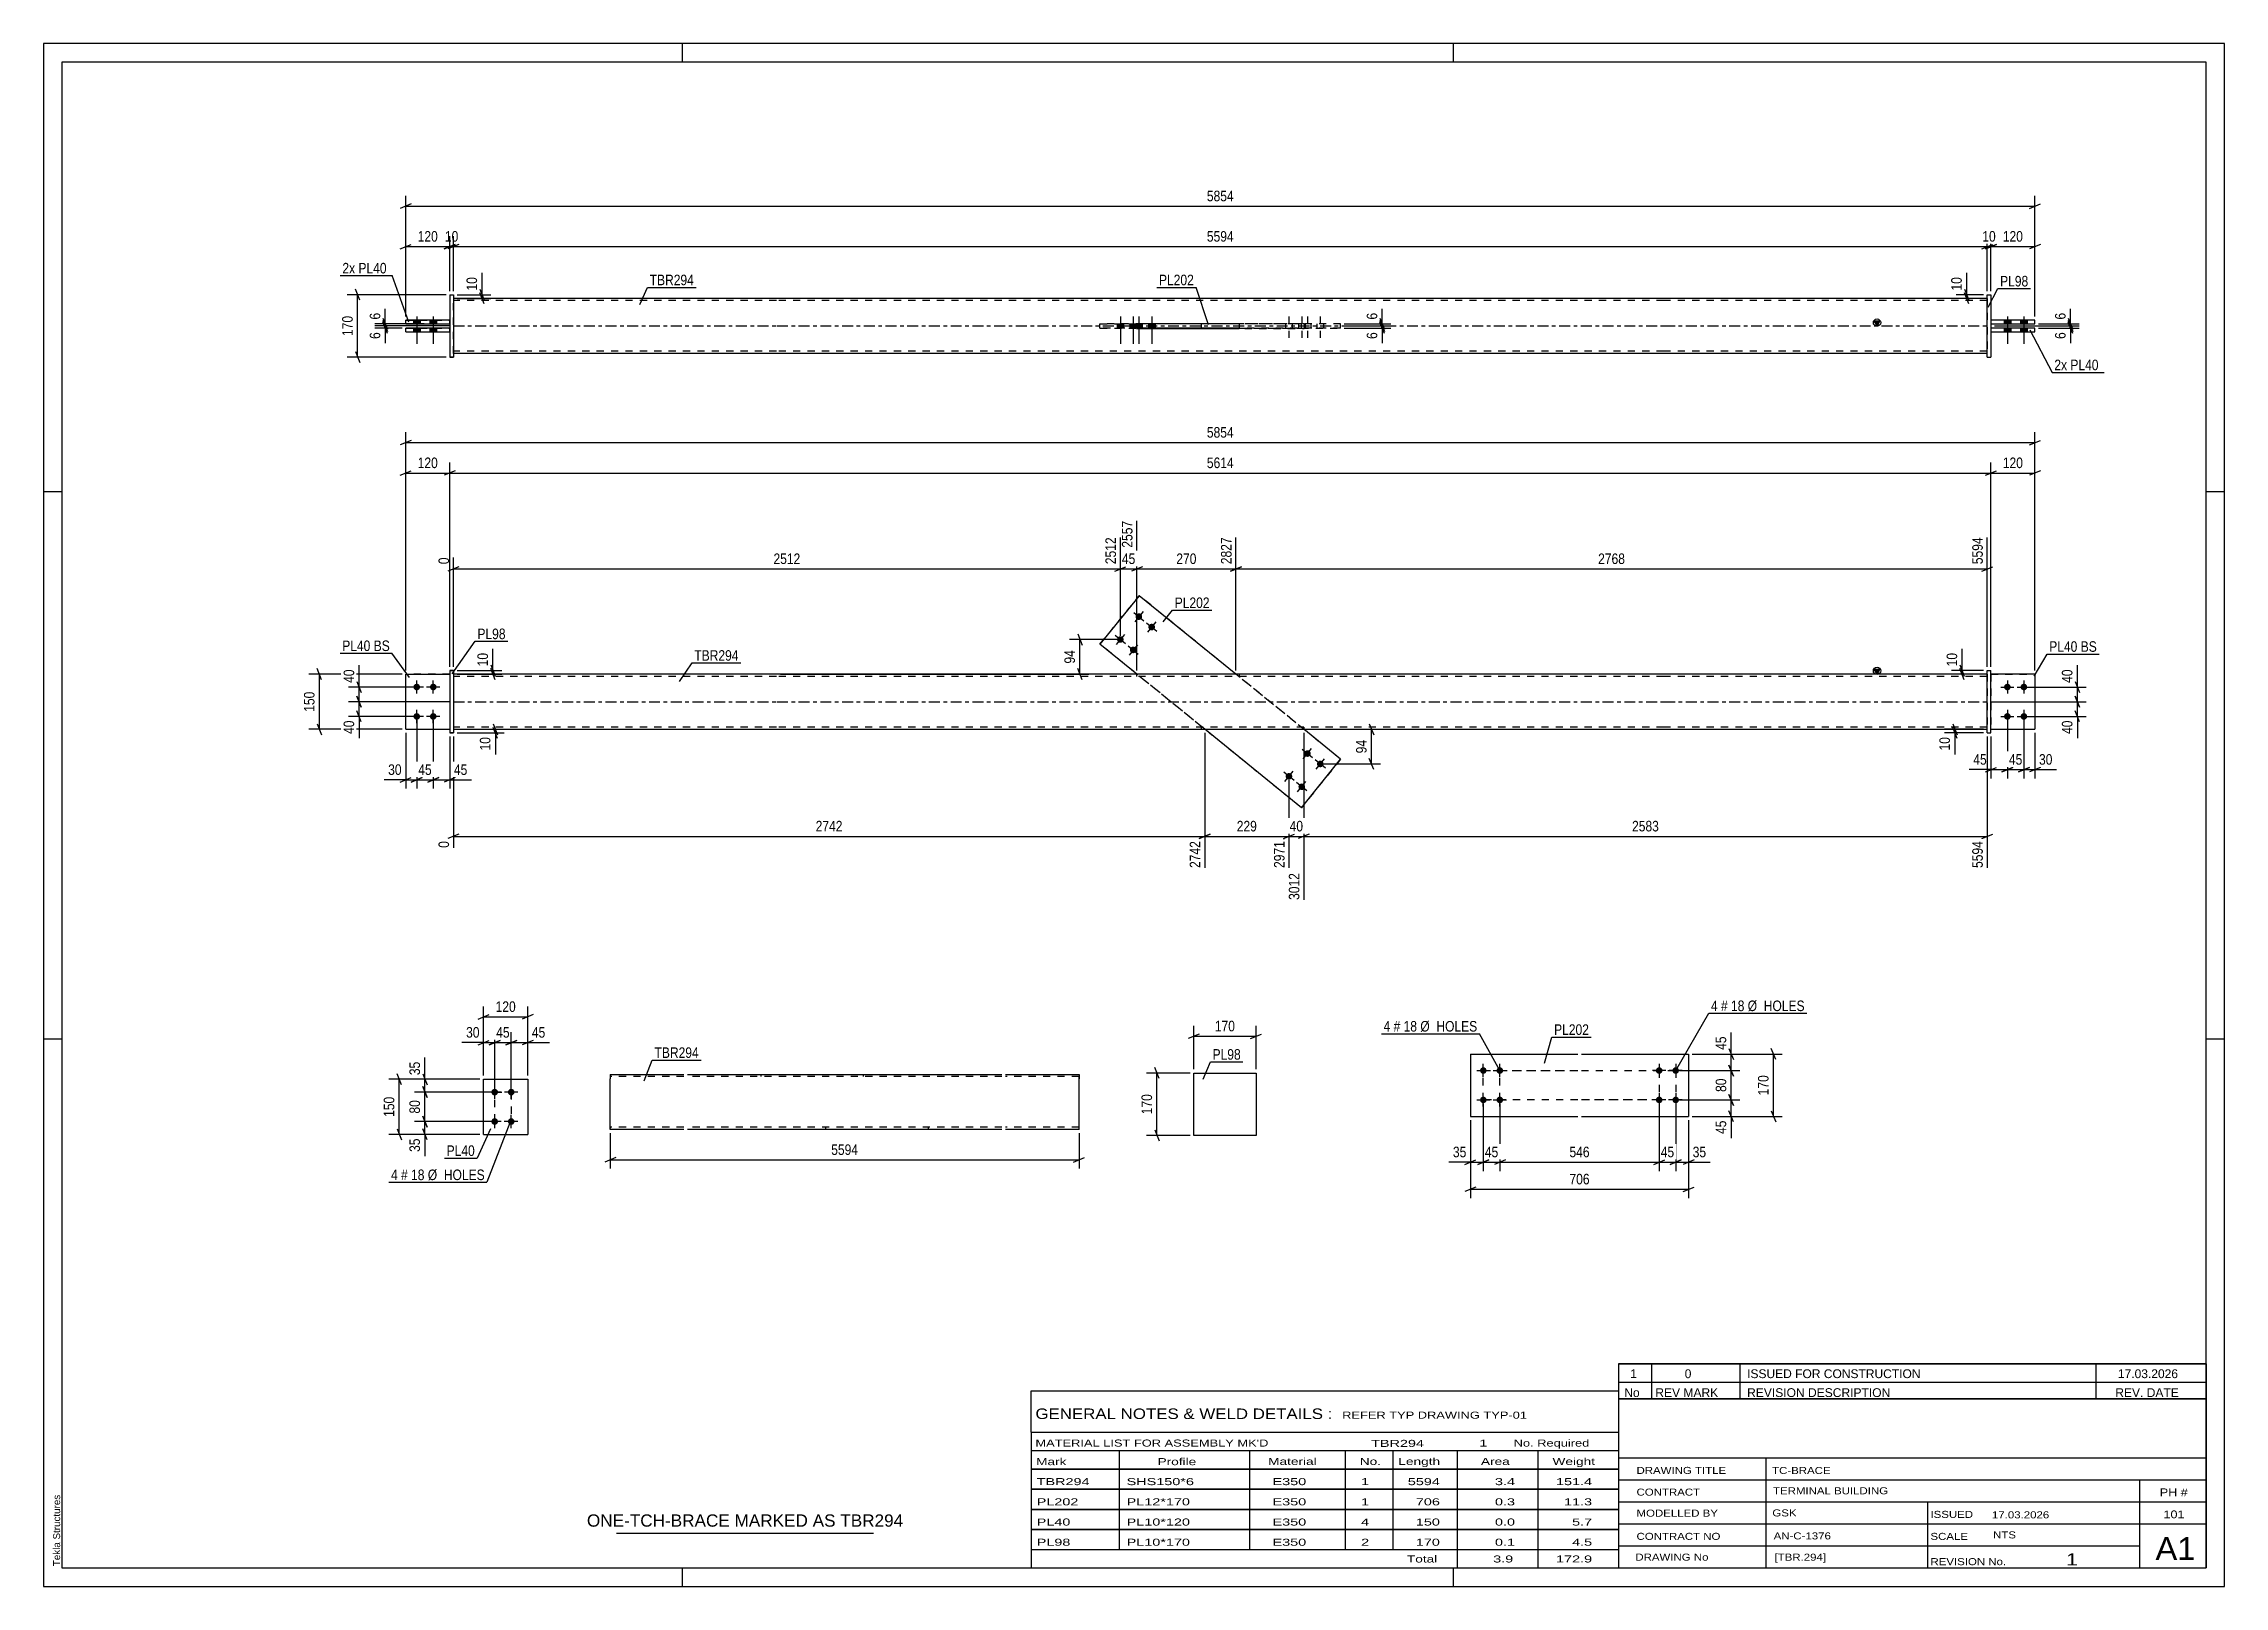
# Model space of a CAD drawing. Header units: millimetres. Extents: x 0 to 594, y 0 to 420.
import ezdxf

# ---------------------------------------------------------------- set-up
doc = ezdxf.new("R2010")
doc.units = ezdxf.units.MM
doc.linetypes.add('DXK_LINE_DOT2', pattern=[3.9198, 1.9599, -1.9599])
doc.linetypes.add('DXK_LINE_DOT3', pattern=[5.9187, 2.979, -0.9799, 0.9799, -0.9799])
doc.styles.add('Arial', font='ARIAL.TTF', dxfattribs={"height": 0.2})
doc.styles.add('Arial Narrow', font='ARIALN.TTF', dxfattribs={"height": 0.2})

# ---------------------------------------------------------------- blocks, each defined once
blk = doc.blocks.new('Unknown-580608977-1131')
at = {"color": 5, "linetype": 'Continuous'}
for p, q in [((594, 420), (0, 420)), ((0, 420), (0, 0)), ((174, 415), (174, 420)), ((384, 415), (384, 420)), ((594, 0), (594, 420)), ((589, 415), (5, 415)), ((5, 415), (5, 5)), ((589, 5), (589, 415)), ((5, 298), (0, 298)), ((594, 298), (589, 298)), ((5, 149), (0, 149)), ((594, 149), (589, 149)), ((0, 0), (594, 0)), ((5, 5), (589, 5)), ((174, 0), (174, 5)), ((384, 0), (384, 5))]:
    blk.add_line(p, q, dxfattribs=at)
at = {"color": 174, "linetype": 'Continuous', "style": 'Arial'}
blk.add_text('Tekla Structures', height=1.9102, rotation=90, dxfattribs=at).set_placement((4.5, 5.5))
blk = doc.blocks.new('Part-580608977-2129 - 2123')
at = {"color": 2, "linetype": 'Continuous'}
for p, q in [((119.86, 123.05), (119.86, 138.05)), ((119.86, 138.05), (131.86, 138.05)), ((131.86, 138.05), (131.86, 123.05)), ((119.86, 123.05), (119.86, 123.05)), ((119.86, 123.05), (131.86, 123.05)), ((131.86, 123.05), (131.86, 123.05))]:
    blk.add_line(p, q, dxfattribs=at)
at = {"color": 7, "linetype": 'DXK_LINE_DOT2'}
for p, q in [((119.86, 138.05), (131.86, 138.05)), ((119.86, 123.05), (131.86, 123.05))]:
    blk.add_line(p, q, dxfattribs=at)
blk = doc.blocks.new('Bolt-580608977-2162 - 2123')
at = {"linetype": 'Continuous'}
for points in [[(122.86, 135.45), (123.05, 135.43), (123.23, 135.37), (123.39, 135.28), (123.53, 135.15), (123.64, 135), (123.72, 134.83), (123.76, 134.64), (123.76, 134.45), (123.72, 134.27), (123.64, 134.1), (123.53, 133.95), (123.39, 133.82), (123.23, 133.73), (123.05, 133.67), (122.86, 133.65), (122.67, 133.67), (122.5, 133.73), (122.33, 133.82), (122.19, 133.95), (122.08, 134.1), (122.01, 134.27), (121.97, 134.45), (121.97, 134.64), (122.01, 134.83), (122.08, 135), (122.19, 135.15), (122.33, 135.28), (122.5, 135.37), (122.67, 135.43)], [(127.36, 135.45), (127.55, 135.43), (127.73, 135.37), (127.89, 135.28), (128.03, 135.15), (128.14, 135), (128.22, 134.83), (128.26, 134.64), (128.26, 134.45), (128.22, 134.27), (128.14, 134.1), (128.03, 133.95), (127.89, 133.82), (127.73, 133.73), (127.55, 133.67), (127.36, 133.65), (127.17, 133.67), (127, 133.73), (126.83, 133.82), (126.69, 133.95), (126.58, 134.1), (126.51, 134.27), (126.47, 134.45), (126.47, 134.64), (126.51, 134.83), (126.58, 135), (126.69, 135.15), (126.83, 135.28), (127, 135.37), (127.17, 135.43)], [(122.86, 127.45), (123.05, 127.43), (123.23, 127.37), (123.39, 127.28), (123.53, 127.15), (123.64, 127), (123.72, 126.83), (123.76, 126.64), (123.76, 126.45), (123.72, 126.27), (123.64, 126.1), (123.53, 125.95), (123.39, 125.82), (123.23, 125.73), (123.05, 125.67), (122.86, 125.65), (122.67, 125.67), (122.5, 125.73), (122.33, 125.82), (122.19, 125.95), (122.08, 126.1), (122.01, 126.27), (121.97, 126.45), (121.97, 126.64), (122.01, 126.83), (122.08, 127), (122.19, 127.15), (122.33, 127.28), (122.5, 127.37), (122.67, 127.43)], [(127.36, 127.45), (127.55, 127.43), (127.73, 127.37), (127.89, 127.28), (128.03, 127.15), (128.14, 127), (128.22, 126.83), (128.26, 126.64), (128.26, 126.45), (128.22, 126.27), (128.14, 126.1), (128.03, 125.95), (127.89, 125.82), (127.73, 125.73), (127.55, 125.67), (127.36, 125.65), (127.17, 125.67), (127, 125.73), (126.83, 125.82), (126.69, 125.95), (126.58, 126.1), (126.51, 126.27), (126.47, 126.45), (126.47, 126.64), (126.51, 126.83), (126.58, 127), (126.69, 127.15), (126.83, 127.28), (127, 127.37), (127.17, 127.43)]]:
    blk.add_hatch(color=1, dxfattribs=at).paths.add_polyline_path(points)
at = {"color": 1, "linetype": 'Continuous'}
for p, q in [((124.66, 134.55), (121.06, 134.55)), ((122.86, 132.75), (122.86, 136.35)), ((129.16, 134.55), (125.56, 134.55)), ((127.36, 132.75), (127.36, 136.35)), ((124.66, 126.55), (121.06, 126.55)), ((122.86, 124.75), (122.86, 128.35)), ((129.16, 126.55), (125.56, 126.55)), ((127.36, 124.75), (127.36, 128.35))]:
    blk.add_line(p, q, dxfattribs=at)
blk = doc.blocks.new('Part-580608977-1694 - 1672')
at = {"color": 2, "linetype": 'Continuous'}
for p, q in [((529.39, 249.34), (530.39, 249.34)), ((529.39, 232.34), (529.39, 249.34)), ((530.39, 232.34), (530.39, 249.34)), ((529.39, 232.34), (529.39, 232.34)), ((529.39, 232.34), (530.39, 232.34))]:
    blk.add_line(p, q, dxfattribs=at)
at = {"color": 7, "linetype": 'DXK_LINE_DOT2'}
for p, q in [((529.39, 249.34), (530.39, 249.34)), ((529.39, 232.34), (530.39, 232.34))]:
    blk.add_line(p, q, dxfattribs=at)
blk = doc.blocks.new('Part-580608977-1699 - 1672')
at = {"color": 2, "linetype": 'Continuous'}
for p, q in [((98.63, 233.34), (98.63, 248.34)), ((98.63, 248.34), (110.63, 248.34)), ((98.63, 233.34), (98.63, 233.34)), ((98.63, 233.34), (110.63, 233.34))]:
    blk.add_line(p, q, dxfattribs=at)
at = {"color": 7, "linetype": 'DXK_LINE_DOT2'}
for p, q in [((110.63, 248.34), (98.63, 248.34)), ((110.63, 248.34), (110.63, 233.34)), ((98.63, 233.34), (98.63, 233.34)), ((98.63, 233.34), (110.63, 233.34)), ((110.63, 233.34), (110.63, 233.34))]:
    blk.add_line(p, q, dxfattribs=at)
blk = doc.blocks.new('Part-580608977-1683 - 1672')
at = {"linetype": 'Continuous'}
blk.add_hatch(color=2, dxfattribs=at).paths.add_polyline_path([(499.39, 248.34), (498.59, 249.74), (500.19, 249.74)])
at = {"color": 2, "linetype": 'Continuous'}
for p, q in [((499.39, 248.34), (498.59, 249.74)), ((498.59, 249.74), (500.19, 249.74)), ((500.19, 249.74), (499.39, 248.34)), ((199.63, 248.34), (111.63, 248.34)), ((441.29, 248.34), (199.73, 248.34)), ((529.39, 248.34), (441.39, 248.34)), ((111.63, 233.34), (199.63, 233.34)), ((199.73, 233.34), (441.29, 233.34)), ((441.39, 233.34), (529.39, 233.34))]:
    blk.add_line(p, q, dxfattribs=at)
at = {"color": 7, "linetype": 'DXK_LINE_DOT2'}
for p, q in [((111.63, 248.34), (111.63, 233.34)), ((199.63, 247.74), (111.63, 247.74)), ((441.29, 247.74), (199.73, 247.74)), ((297.68, 248.34), (297.68, 247.74)), ((325.6, 248.34), (325.6, 247.74)), ((529.39, 247.74), (441.39, 247.74)), ((529.39, 248.34), (529.39, 233.34)), ((199.63, 233.94), (111.63, 233.94)), ((441.29, 233.94), (199.73, 233.94)), ((315.42, 233.34), (315.42, 233.94)), ((343.34, 233.34), (343.34, 233.94)), ((529.39, 233.94), (441.39, 233.94))]:
    blk.add_line(p, q, dxfattribs=at)
at = {"color": 7, "linetype": 'DXK_LINE_DOT3'}
for p, q in [((111.63, 240.84), (199.63, 240.84)), ((199.73, 240.84), (441.29, 240.84)), ((441.39, 240.84), (529.39, 240.84))]:
    blk.add_line(p, q, dxfattribs=at)
at = {"color": 2, "linetype": 'Continuous'}
blk.add_circle((499.39, 249.24), 1, dxfattribs=at)
blk = doc.blocks.new('Part-580608977-1704 - 1672')
at = {"color": 7, "linetype": 'DXK_LINE_DOT2'}
for p, q in [((98.63, 233.34), (98.63, 248.34)), ((98.63, 248.34), (110.63, 248.34)), ((110.63, 248.34), (98.63, 248.34)), ((110.63, 248.34), (110.63, 233.34)), ((98.63, 233.34), (98.63, 233.34)), ((98.63, 233.34), (110.63, 233.34)), ((98.63, 233.34), (110.63, 233.34)), ((110.63, 233.34), (110.63, 233.34))]:
    blk.add_line(p, q, dxfattribs=at)
blk = doc.blocks.new('Part-580608977-1688 - 1672')
at = {"color": 2, "linetype": 'Continuous'}
for p, q in [((542.39, 248.34), (530.39, 248.34)), ((542.39, 248.34), (542.39, 248.34)), ((542.39, 248.34), (542.39, 233.34)), ((530.39, 233.34), (542.39, 233.34))]:
    blk.add_line(p, q, dxfattribs=at)
at = {"color": 7, "linetype": 'DXK_LINE_DOT2'}
for p, q in [((530.39, 248.34), (542.39, 248.34)), ((530.39, 248.34), (530.39, 248.34)), ((530.39, 248.34), (530.39, 233.34)), ((530.39, 233.34), (542.39, 233.34))]:
    blk.add_line(p, q, dxfattribs=at)
blk = doc.blocks.new('Part-580608977-1693 - 1672')
at = {"color": 7, "linetype": 'DXK_LINE_DOT2'}
for p, q in [((530.39, 248.34), (542.39, 248.34)), ((542.39, 248.34), (530.39, 248.34)), ((530.39, 248.34), (530.39, 248.34)), ((530.39, 248.34), (530.39, 233.34)), ((542.39, 248.34), (542.39, 248.34)), ((542.39, 248.34), (542.39, 233.34)), ((530.39, 233.34), (542.39, 233.34)), ((530.39, 233.34), (542.39, 233.34))]:
    blk.add_line(p, q, dxfattribs=at)
blk = doc.blocks.new('Part-580608977-1709 - 1672')
at = {"color": 2, "linetype": 'Continuous'}
for p, q in [((111.63, 249.34), (110.63, 249.34)), ((110.63, 249.34), (110.63, 232.34)), ((111.63, 249.34), (111.63, 249.34)), ((111.63, 249.34), (111.63, 232.34)), ((110.63, 232.34), (111.63, 232.34))]:
    blk.add_line(p, q, dxfattribs=at)
at = {"color": 7, "linetype": 'DXK_LINE_DOT2'}
for p, q in [((110.63, 249.34), (111.63, 249.34)), ((111.63, 232.34), (110.63, 232.34))]:
    blk.add_line(p, q, dxfattribs=at)
blk = doc.blocks.new('Part-580608977-1714 - 1672')
at = {"color": 2, "linetype": 'Continuous'}
for p, q in [((298.44, 269.7), (287.73, 256.5)), ((298.44, 269.7), (298.44, 269.7)), ((324.76, 248.34), (298.44, 269.7)), ((297.78, 248.34), (287.73, 256.5)), ((287.73, 256.5), (287.73, 256.5)), ((342.58, 211.99), (316.26, 233.34)), ((353.29, 225.19), (343.24, 233.34)), ((342.58, 211.99), (353.29, 225.19)), ((353.29, 225.19), (353.29, 225.19)), ((342.58, 211.99), (342.58, 211.99))]:
    blk.add_line(p, q, dxfattribs=at)
at = {"color": 7, "linetype": 'DXK_LINE_DOT2'}
for p, q in [((287.73, 256.5), (298.44, 269.7)), ((353.29, 225.19), (298.44, 269.7)), ((342.58, 211.99), (287.73, 256.5)), ((316.26, 233.34), (297.78, 248.34)), ((343.24, 233.34), (324.76, 248.34)), ((353.29, 225.19), (342.58, 211.99))]:
    blk.add_line(p, q, dxfattribs=at)
blk = doc.blocks.new('Bolt-580608977-1715 - 1672')
at = {"linetype": 'Continuous'}
for points in [[(534.89, 245.74), (535.08, 245.72), (535.26, 245.66), (535.42, 245.57), (535.56, 245.44), (535.67, 245.29), (535.75, 245.12), (535.78, 244.93), (535.78, 244.75), (535.75, 244.56), (535.67, 244.39), (535.56, 244.24), (535.42, 244.11), (535.26, 244.02), (535.08, 243.96), (534.89, 243.94), (534.7, 243.96), (534.52, 244.02), (534.36, 244.11), (534.22, 244.24), (534.11, 244.39), (534.03, 244.56), (533.99, 244.75), (533.99, 244.93), (534.03, 245.12), (534.11, 245.29), (534.22, 245.44), (534.36, 245.57), (534.52, 245.66), (534.7, 245.72)], [(539.39, 245.74), (539.58, 245.72), (539.76, 245.66), (539.92, 245.57), (540.06, 245.44), (540.17, 245.29), (540.25, 245.12), (540.28, 244.93), (540.28, 244.75), (540.25, 244.56), (540.17, 244.39), (540.06, 244.24), (539.92, 244.11), (539.76, 244.02), (539.58, 243.96), (539.39, 243.94), (539.2, 243.96), (539.02, 244.02), (538.86, 244.11), (538.72, 244.24), (538.61, 244.39), (538.53, 244.56), (538.49, 244.75), (538.49, 244.93), (538.53, 245.12), (538.61, 245.29), (538.72, 245.44), (538.86, 245.57), (539.02, 245.66), (539.2, 245.72)], [(534.89, 237.74), (535.08, 237.72), (535.26, 237.66), (535.42, 237.57), (535.56, 237.44), (535.67, 237.29), (535.75, 237.12), (535.78, 236.93), (535.78, 236.75), (535.75, 236.56), (535.67, 236.39), (535.56, 236.24), (535.42, 236.11), (535.26, 236.02), (535.08, 235.96), (534.89, 235.94), (534.7, 235.96), (534.52, 236.02), (534.36, 236.11), (534.22, 236.24), (534.11, 236.39), (534.03, 236.56), (533.99, 236.75), (533.99, 236.93), (534.03, 237.12), (534.11, 237.29), (534.22, 237.44), (534.36, 237.57), (534.52, 237.66), (534.7, 237.72)], [(539.39, 237.74), (539.58, 237.72), (539.76, 237.66), (539.92, 237.57), (540.06, 237.44), (540.17, 237.29), (540.25, 237.12), (540.28, 236.93), (540.28, 236.75), (540.25, 236.56), (540.17, 236.39), (540.06, 236.24), (539.92, 236.11), (539.76, 236.02), (539.58, 235.96), (539.39, 235.94), (539.2, 235.96), (539.02, 236.02), (538.86, 236.11), (538.72, 236.24), (538.61, 236.39), (538.53, 236.56), (538.49, 236.75), (538.49, 236.93), (538.53, 237.12), (538.61, 237.29), (538.72, 237.44), (538.86, 237.57), (539.02, 237.66), (539.2, 237.72)]]:
    blk.add_hatch(color=1, dxfattribs=at).paths.add_polyline_path(points)
at = {"color": 1, "linetype": 'Continuous'}
for p, q in [((533.09, 244.84), (536.69, 244.84)), ((534.89, 246.64), (534.89, 243.04)), ((537.59, 244.84), (541.19, 244.84)), ((539.39, 246.64), (539.39, 243.04)), ((534.89, 238.64), (534.89, 235.04)), ((539.39, 238.64), (539.39, 235.04)), ((533.09, 236.84), (536.69, 236.84)), ((537.59, 236.84), (541.19, 236.84))]:
    blk.add_line(p, q, dxfattribs=at)
blk = doc.blocks.new('Bolt-580608977-1716 - 1672')
at = {"linetype": 'Continuous'}
for points in [[(101.63, 243.94), (101.44, 243.96), (101.27, 244.02), (101.1, 244.11), (100.96, 244.24), (100.85, 244.39), (100.78, 244.56), (100.74, 244.75), (100.74, 244.93), (100.78, 245.12), (100.85, 245.29), (100.96, 245.44), (101.1, 245.57), (101.27, 245.66), (101.44, 245.72), (101.63, 245.74), (101.82, 245.72), (102, 245.66), (102.16, 245.57), (102.3, 245.44), (102.41, 245.29), (102.49, 245.12), (102.53, 244.93), (102.53, 244.75), (102.49, 244.56), (102.41, 244.39), (102.3, 244.24), (102.16, 244.11), (102, 244.02), (101.82, 243.96)], [(106.13, 243.94), (105.94, 243.96), (105.77, 244.02), (105.6, 244.11), (105.46, 244.24), (105.35, 244.39), (105.28, 244.56), (105.24, 244.75), (105.24, 244.93), (105.28, 245.12), (105.35, 245.29), (105.46, 245.44), (105.6, 245.57), (105.77, 245.66), (105.94, 245.72), (106.13, 245.74), (106.32, 245.72), (106.5, 245.66), (106.66, 245.57), (106.8, 245.44), (106.91, 245.29), (106.99, 245.12), (107.03, 244.93), (107.03, 244.75), (106.99, 244.56), (106.91, 244.39), (106.8, 244.24), (106.66, 244.11), (106.5, 244.02), (106.32, 243.96)], [(101.63, 235.94), (101.44, 235.96), (101.27, 236.02), (101.1, 236.11), (100.96, 236.24), (100.85, 236.39), (100.78, 236.56), (100.74, 236.75), (100.74, 236.93), (100.78, 237.12), (100.85, 237.29), (100.96, 237.44), (101.1, 237.57), (101.27, 237.66), (101.44, 237.72), (101.63, 237.74), (101.82, 237.72), (102, 237.66), (102.16, 237.57), (102.3, 237.44), (102.41, 237.29), (102.49, 237.12), (102.53, 236.93), (102.53, 236.75), (102.49, 236.56), (102.41, 236.39), (102.3, 236.24), (102.16, 236.11), (102, 236.02), (101.82, 235.96)], [(106.13, 235.94), (105.94, 235.96), (105.77, 236.02), (105.6, 236.11), (105.46, 236.24), (105.35, 236.39), (105.28, 236.56), (105.24, 236.75), (105.24, 236.93), (105.28, 237.12), (105.35, 237.29), (105.46, 237.44), (105.6, 237.57), (105.77, 237.66), (105.94, 237.72), (106.13, 237.74), (106.32, 237.72), (106.5, 237.66), (106.66, 237.57), (106.8, 237.44), (106.91, 237.29), (106.99, 237.12), (107.03, 236.93), (107.03, 236.75), (106.99, 236.56), (106.91, 236.39), (106.8, 236.24), (106.66, 236.11), (106.5, 236.02), (106.32, 235.96)]]:
    blk.add_hatch(color=1, dxfattribs=at).paths.add_polyline_path(points)
at = {"color": 1, "linetype": 'Continuous'}
for p, q in [((103.43, 244.84), (99.83, 244.84)), ((101.63, 243.04), (101.63, 246.64)), ((107.93, 244.84), (104.33, 244.84)), ((106.13, 243.04), (106.13, 246.64)), ((101.63, 235.04), (101.63, 238.64)), ((106.13, 235.04), (106.13, 238.64)), ((103.43, 236.84), (99.83, 236.84)), ((107.93, 236.84), (104.33, 236.84))]:
    blk.add_line(p, q, dxfattribs=at)
blk = doc.blocks.new('Bolt-580608977-1718 - 1672')
at = {"linetype": 'Continuous'}
for points in [[(343.67, 226.03), (343.54, 226.17), (343.44, 226.32), (343.37, 226.5), (343.34, 226.69), (343.35, 226.87), (343.4, 227.06), (343.49, 227.22), (343.61, 227.37), (343.75, 227.49), (343.92, 227.57), (344.1, 227.62), (344.29, 227.63), (344.48, 227.6), (344.65, 227.53), (344.81, 227.43), (344.94, 227.3), (345.04, 227.14), (345.11, 226.96), (345.14, 226.78), (345.13, 226.59), (345.08, 226.41), (345, 226.24), (344.88, 226.1), (344.73, 225.98), (344.56, 225.89), (344.38, 225.84), (344.19, 225.83), (344.01, 225.86), (343.83, 225.93)], [(338.63, 219.82), (338.5, 219.95), (338.4, 220.11), (338.33, 220.29), (338.3, 220.47), (338.31, 220.66), (338.36, 220.84), (338.45, 221.01), (338.57, 221.16), (338.71, 221.28), (338.88, 221.36), (339.06, 221.41), (339.25, 221.42), (339.43, 221.39), (339.61, 221.32), (339.77, 221.22), (339.9, 221.09), (340, 220.93), (340.07, 220.75), (340.1, 220.57), (340.09, 220.38), (340.04, 220.2), (339.96, 220.03), (339.84, 219.88), (339.69, 219.77), (339.52, 219.68), (339.34, 219.63), (339.15, 219.62), (338.97, 219.65), (338.79, 219.72)], [(347.17, 223.2), (347.04, 223.33), (346.93, 223.49), (346.87, 223.66), (346.84, 223.85), (346.85, 224.04), (346.9, 224.22), (346.98, 224.39), (347.1, 224.53), (347.25, 224.65), (347.41, 224.74), (347.6, 224.79), (347.78, 224.8), (347.97, 224.77), (348.15, 224.7), (348.3, 224.6), (348.44, 224.46), (348.54, 224.3), (348.61, 224.13), (348.63, 223.94), (348.62, 223.75), (348.58, 223.57), (348.49, 223.41), (348.37, 223.26), (348.23, 223.14), (348.06, 223.06), (347.88, 223.01), (347.69, 223), (347.5, 223.03), (347.33, 223.1)], [(342.13, 216.99), (341.99, 217.12), (341.89, 217.28), (341.83, 217.45), (341.8, 217.64), (341.81, 217.83), (341.85, 218.01), (341.94, 218.18), (342.06, 218.32), (342.21, 218.44), (342.37, 218.53), (342.56, 218.57), (342.74, 218.58), (342.93, 218.55), (343.1, 218.49), (343.26, 218.38), (343.39, 218.25), (343.5, 218.09), (343.56, 217.92), (343.59, 217.73), (343.58, 217.54), (343.53, 217.36), (343.45, 217.19), (343.33, 217.05), (343.18, 216.93), (343.02, 216.84), (342.83, 216.8), (342.65, 216.79), (342.46, 216.82), (342.29, 216.88)]]:
    blk.add_hatch(color=1, dxfattribs=at).paths.add_polyline_path(points)
at = {"color": 1, "linetype": 'Continuous'}
for p, q in [((345.64, 225.6), (342.84, 227.87)), ((343.11, 225.33), (345.38, 228.13)), ((340.6, 219.39), (337.8, 221.65)), ((338.07, 219.12), (340.34, 221.92)), ((349.13, 222.76), (346.34, 225.03)), ((346.6, 222.5), (348.87, 225.29)), ((344.09, 216.55), (341.3, 218.82)), ((341.56, 216.29), (343.83, 219.08))]:
    blk.add_line(p, q, dxfattribs=at)
blk = doc.blocks.new('Bolt-580608977-1719 - 1672')
at = {"linetype": 'Continuous'}
for points in [[(298.89, 264.7), (299.03, 264.56), (299.13, 264.4), (299.2, 264.23), (299.22, 264.04), (299.21, 263.85), (299.17, 263.67), (299.08, 263.51), (298.96, 263.36), (298.82, 263.24), (298.65, 263.16), (298.47, 263.11), (298.28, 263.1), (298.09, 263.13), (297.92, 263.19), (297.76, 263.3), (297.63, 263.43), (297.52, 263.59), (297.46, 263.76), (297.43, 263.95), (297.44, 264.14), (297.49, 264.32), (297.57, 264.49), (297.69, 264.63), (297.84, 264.75), (298, 264.84), (298.19, 264.89), (298.37, 264.9), (298.56, 264.87), (298.74, 264.8)], [(302.39, 261.86), (302.52, 261.73), (302.62, 261.57), (302.69, 261.39), (302.72, 261.21), (302.71, 261.02), (302.66, 260.84), (302.57, 260.67), (302.46, 260.52), (302.31, 260.41), (302.14, 260.32), (301.96, 260.27), (301.77, 260.26), (301.59, 260.29), (301.41, 260.36), (301.25, 260.46), (301.12, 260.6), (301.02, 260.75), (300.95, 260.93), (300.92, 261.11), (300.93, 261.3), (300.98, 261.48), (301.07, 261.65), (301.18, 261.8), (301.33, 261.92), (301.5, 262), (301.68, 262.05), (301.87, 262.06), (302.05, 262.03), (302.23, 261.96)], [(293.85, 258.48), (293.98, 258.35), (294.09, 258.19), (294.15, 258.02), (294.18, 257.83), (294.17, 257.64), (294.12, 257.46), (294.04, 257.29), (293.92, 257.15), (293.77, 257.03), (293.61, 256.94), (293.42, 256.9), (293.24, 256.89), (293.05, 256.92), (292.88, 256.98), (292.72, 257.09), (292.58, 257.22), (292.48, 257.38), (292.42, 257.55), (292.39, 257.74), (292.4, 257.93), (292.44, 258.11), (292.53, 258.28), (292.65, 258.42), (292.8, 258.54), (292.96, 258.63), (293.14, 258.67), (293.33, 258.68), (293.52, 258.65), (293.69, 258.59)], [(297.35, 255.65), (297.48, 255.51), (297.58, 255.36), (297.65, 255.18), (297.68, 255), (297.67, 254.81), (297.62, 254.63), (297.53, 254.46), (297.41, 254.31), (297.27, 254.19), (297.1, 254.11), (296.92, 254.06), (296.73, 254.05), (296.54, 254.08), (296.37, 254.15), (296.21, 254.25), (296.08, 254.38), (295.98, 254.54), (295.91, 254.72), (295.88, 254.9), (295.89, 255.09), (295.94, 255.27), (296.02, 255.44), (296.14, 255.59), (296.29, 255.7), (296.46, 255.79), (296.64, 255.84), (296.83, 255.85), (297.01, 255.82), (297.19, 255.75)]]:
    blk.add_hatch(color=1, dxfattribs=at).paths.add_polyline_path(points)
at = {"color": 1, "linetype": 'Continuous'}
for p, q in [((296.93, 265.13), (299.72, 262.86)), ((299.46, 265.39), (297.19, 262.6)), ((300.42, 262.29), (303.22, 260.03)), ((302.95, 262.56), (300.69, 259.76)), ((291.89, 258.92), (294.68, 256.65)), ((294.42, 259.18), (292.15, 256.39)), ((295.38, 256.08), (298.18, 253.81)), ((297.91, 256.35), (295.64, 253.55))]:
    blk.add_line(p, q, dxfattribs=at)
blk = doc.blocks.new('Part-580608977-1399 - 1368')
at = {"color": 2, "linetype": 'Continuous'}
for p, q in [((110.63, 351.65), (111.63, 351.65)), ((110.63, 351.65), (110.63, 334.65)), ((111.63, 351.65), (111.63, 351.65)), ((111.63, 351.65), (111.63, 334.65)), ((111.63, 334.65), (110.63, 334.65)), ((110.63, 334.65), (110.63, 334.65))]:
    blk.add_line(p, q, dxfattribs=at)
at = {"color": 7, "linetype": 'DXK_LINE_DOT2'}
for p, q in [((110.63, 351.65), (111.63, 351.65)), ((110.63, 334.65), (111.63, 334.65)), ((110.63, 334.65), (110.63, 334.65))]:
    blk.add_line(p, q, dxfattribs=at)
blk = doc.blocks.new('Part-580608977-1419 - 1368')
at = {"color": 2, "linetype": 'Continuous'}
for p, q in [((98.63, 341.55), (98.63, 342.55)), ((110.63, 342.55), (98.63, 342.55)), ((98.63, 341.55), (98.63, 341.55)), ((98.63, 341.55), (110.63, 341.55))]:
    blk.add_line(p, q, dxfattribs=at)
at = {"color": 7, "linetype": 'DXK_LINE_DOT2'}
for p, q in [((98.63, 342.55), (110.63, 342.55)), ((98.63, 341.55), (110.63, 341.55)), ((110.63, 341.55), (110.63, 342.55))]:
    blk.add_line(p, q, dxfattribs=at)
blk = doc.blocks.new('Bolt-580608977-1371 - 1368')
at = {"linetype": 'Continuous'}
for points in [[(100.73, 343.75), (102.53, 343.75), (102.53, 344.75), (100.73, 344.75)], [(100.73, 343.75), (102.53, 343.75), (102.53, 344.75), (100.73, 344.75)], [(105.23, 343.75), (107.03, 343.75), (107.03, 344.75), (105.23, 344.75)], [(105.23, 343.75), (107.03, 343.75), (107.03, 344.75), (105.23, 344.75)], [(100.73, 341.55), (102.53, 341.55), (102.53, 342.55), (100.73, 342.55)], [(100.73, 341.55), (102.53, 341.55), (102.53, 342.55), (100.73, 342.55)], [(105.23, 341.55), (107.03, 341.55), (107.03, 342.55), (105.23, 342.55)], [(105.23, 341.55), (107.03, 341.55), (107.03, 342.55), (105.23, 342.55)]]:
    blk.add_hatch(color=1, dxfattribs=at).paths.add_polyline_path(points)
at = {"color": 1, "linetype": 'Continuous'}
for p, q in [((100.73, 344.75), (100.73, 343.75)), ((100.73, 344.75), (100.73, 343.75)), ((101.63, 345.75), (101.63, 338.25)), ((101.63, 345.75), (101.63, 338.25)), ((102.53, 344.75), (102.53, 343.75)), ((102.53, 344.75), (102.53, 343.75)), ((105.23, 344.75), (105.23, 343.75)), ((105.23, 344.75), (105.23, 343.75)), ((106.13, 345.75), (106.13, 338.25)), ((106.13, 345.75), (106.13, 338.25)), ((107.03, 344.75), (107.03, 343.75)), ((107.03, 344.75), (107.03, 343.75)), ((100.73, 342.55), (100.73, 341.55)), ((100.73, 342.55), (100.73, 341.55)), ((102.53, 342.55), (102.53, 341.55)), ((102.53, 342.55), (102.53, 341.55)), ((105.23, 342.55), (105.23, 341.55)), ((105.23, 342.55), (105.23, 341.55)), ((107.03, 342.55), (107.03, 341.55)), ((107.03, 342.55), (107.03, 341.55))]:
    blk.add_line(p, q, dxfattribs=at)
blk = doc.blocks.new('Bolt-580608977-1436 - 1368')
at = {"color": 1, "linetype": 'DXK_LINE_DOT2'}
for p, q in [((339.2, 345.75), (339.2, 338.25)), ((342.69, 345.75), (342.69, 338.25)), ((344.24, 345.75), (344.24, 338.25)), ((347.74, 345.75), (347.74, 338.25)), ((338.3, 343.75), (338.3, 342.55)), ((340.1, 343.75), (340.1, 342.55)), ((341.79, 343.75), (341.79, 342.55)), ((343.34, 343.75), (343.34, 342.55)), ((343.59, 343.75), (343.59, 342.55)), ((345.14, 343.75), (345.14, 342.55)), ((346.84, 343.75), (346.84, 342.55)), ((348.64, 343.75), (348.64, 342.55))]:
    blk.add_line(p, q, dxfattribs=at)
blk = doc.blocks.new('Bolt-580608977-1372 - 1368')
at = {"linetype": 'Continuous'}
for points in [[(535.79, 344.75), (533.99, 344.75), (533.99, 343.75), (535.79, 343.75)], [(535.79, 344.75), (533.99, 344.75), (533.99, 343.75), (535.79, 343.75)], [(540.29, 344.75), (538.49, 344.75), (538.49, 343.75), (540.29, 343.75)], [(540.29, 344.75), (538.49, 344.75), (538.49, 343.75), (540.29, 343.75)], [(535.79, 342.55), (533.99, 342.55), (533.99, 341.55), (535.79, 341.55)], [(535.79, 342.55), (533.99, 342.55), (533.99, 341.55), (535.79, 341.55)], [(540.29, 342.55), (538.49, 342.55), (538.49, 341.55), (540.29, 341.55)], [(540.29, 342.55), (538.49, 342.55), (538.49, 341.55), (540.29, 341.55)]]:
    blk.add_hatch(color=1, dxfattribs=at).paths.add_polyline_path(points)
at = {"color": 1, "linetype": 'Continuous'}
for p, q in [((533.99, 344.75), (533.99, 343.75)), ((533.99, 344.75), (533.99, 343.75)), ((534.89, 345.75), (534.89, 338.25)), ((534.89, 345.75), (534.89, 338.25)), ((535.79, 344.75), (535.79, 343.75)), ((535.79, 344.75), (535.79, 343.75)), ((538.49, 344.75), (538.49, 343.75)), ((538.49, 344.75), (538.49, 343.75)), ((539.39, 345.75), (539.39, 338.25)), ((539.39, 345.75), (539.39, 338.25)), ((540.29, 344.75), (540.29, 343.75)), ((540.29, 344.75), (540.29, 343.75)), ((533.99, 342.55), (533.99, 341.55)), ((533.99, 342.55), (533.99, 341.55)), ((535.79, 342.55), (535.79, 341.55)), ((535.79, 342.55), (535.79, 341.55)), ((538.49, 342.55), (538.49, 341.55)), ((538.49, 342.55), (538.49, 341.55)), ((540.29, 342.55), (540.29, 341.55)), ((540.29, 342.55), (540.29, 341.55))]:
    blk.add_line(p, q, dxfattribs=at)
blk = doc.blocks.new('Part-580608977-1457 - 1368')
at = {"linetype": 'Continuous'}
blk.add_hatch(color=2, dxfattribs=at).paths.add_polyline_path([(499.39, 343.15), (498.59, 344.55), (500.19, 344.55)])
at = {"color": 2, "linetype": 'Continuous'}
for p, q in [((199.63, 350.65), (111.63, 350.65)), ((441.29, 350.65), (199.73, 350.65)), ((529.39, 350.65), (441.39, 350.65)), ((499.39, 343.15), (498.59, 344.55)), ((498.59, 344.55), (500.19, 344.55)), ((500.19, 344.55), (499.39, 343.15)), ((297.68, 343.76), (297.68, 343.85)), ((297.68, 343.85), (297.68, 343.85)), ((297.68, 343.85), (325.6, 343.85)), ((297.68, 342.56), (297.68, 342.45)), ((297.68, 342.45), (325.6, 342.45)), ((315.42, 343.85), (315.42, 343.75)), ((315.42, 342.45), (315.42, 342.55)), ((325.6, 343.85), (325.6, 342.45)), ((199.63, 335.65), (111.63, 335.65)), ((441.29, 335.65), (199.73, 335.65)), ((529.39, 335.65), (441.39, 335.65))]:
    blk.add_line(p, q, dxfattribs=at)
at = {"color": 7, "linetype": 'DXK_LINE_DOT2'}
for p, q in [((111.63, 335.65), (111.63, 350.65)), ((529.39, 350.65), (529.39, 335.65)), ((199.63, 350.05), (111.63, 350.05)), ((441.29, 350.05), (199.73, 350.05)), ((529.39, 350.05), (441.39, 350.05)), ((297.68, 342.56), (297.68, 343.85)), ((297.68, 343.85), (325.6, 343.85)), ((297.68, 342.45), (325.6, 342.45)), ((315.42, 343.85), (343.34, 343.85)), ((315.42, 343.85), (315.42, 343.85)), ((315.42, 343.85), (343.34, 343.85)), ((315.42, 343.75), (315.42, 343.85)), ((315.42, 342.55), (315.42, 343.75)), ((315.42, 342.45), (315.42, 342.45)), ((315.42, 342.45), (315.42, 342.45)), ((343.34, 342.45), (315.42, 342.45)), ((315.42, 342.45), (343.34, 342.45)), ((343.34, 343.85), (343.34, 342.45)), ((199.63, 336.25), (111.63, 336.25)), ((441.29, 336.25), (199.73, 336.25)), ((529.39, 336.25), (441.39, 336.25))]:
    blk.add_line(p, q, dxfattribs=at)
at = {"color": 7, "linetype": 'DXK_LINE_DOT3'}
for p, q in [((111.63, 343.15), (199.63, 343.15)), ((199.73, 343.15), (441.29, 343.15)), ((441.39, 343.15), (529.39, 343.15))]:
    blk.add_line(p, q, dxfattribs=at)
at = {"color": 2, "linetype": 'Continuous'}
blk.add_circle((499.39, 344.05), 1, dxfattribs=at)
blk = doc.blocks.new('Part-580608977-1414 - 1368')
at = {"color": 2, "linetype": 'Continuous'}
for p, q in [((98.63, 343.75), (98.63, 344.75)), ((110.63, 344.75), (98.63, 344.75)), ((98.63, 343.75), (98.63, 343.75)), ((98.63, 343.75), (110.63, 343.75))]:
    blk.add_line(p, q, dxfattribs=at)
at = {"color": 7, "linetype": 'DXK_LINE_DOT2'}
for p, q in [((98.63, 344.75), (110.63, 344.75)), ((110.63, 343.75), (110.63, 344.75)), ((98.63, 343.75), (110.63, 343.75))]:
    blk.add_line(p, q, dxfattribs=at)
blk = doc.blocks.new('Part-580608977-1462 - 1368')
at = {"color": 2, "linetype": 'Continuous'}
for p, q in [((542.39, 342.55), (530.39, 342.55)), ((530.39, 341.55), (542.39, 341.55)), ((542.39, 341.55), (542.39, 342.55))]:
    blk.add_line(p, q, dxfattribs=at)
at = {"color": 7, "linetype": 'DXK_LINE_DOT2'}
for p, q in [((530.39, 342.55), (530.39, 341.55)), ((542.39, 342.55), (530.39, 342.55)), ((530.39, 341.55), (542.39, 341.55))]:
    blk.add_line(p, q, dxfattribs=at)
blk = doc.blocks.new('Part-580608977-1398 - 1368')
at = {"color": 7, "linetype": 'DXK_LINE_DOT2'}
for p, q in [((287.73, 343.75), (298.44, 343.76)), ((342.58, 343.75), (287.73, 343.75)), ((298.44, 342.56), (287.73, 342.55)), ((287.73, 342.55), (342.58, 342.55)), ((353.29, 343.75), (325.6, 343.75)), ((353.29, 342.55), (325.6, 342.55)), ((342.58, 342.55), (342.58, 343.75)), ((353.29, 343.75), (342.58, 343.75)), ((342.58, 342.55), (353.29, 342.55)), ((353.29, 342.55), (353.29, 343.75))]:
    blk.add_line(p, q, dxfattribs=at)
at = {"color": 2, "linetype": 'Continuous'}
for p, q in [((287.73, 342.55), (287.73, 343.75)), ((298.44, 342.56), (298.44, 343.76)), ((325.6, 343.75), (298.44, 343.76)), ((325.6, 342.55), (298.44, 342.56))]:
    blk.add_line(p, q, dxfattribs=at)
blk = doc.blocks.new('Part-580608977-1434 - 1368')
at = {"color": 2, "linetype": 'Continuous'}
for p, q in [((529.39, 351.65), (529.39, 351.65)), ((529.39, 334.65), (529.39, 351.65)), ((529.39, 351.65), (530.39, 351.65)), ((530.39, 351.65), (530.39, 351.65)), ((530.39, 351.65), (530.39, 334.65)), ((529.39, 334.65), (530.39, 334.65)), ((529.39, 334.65), (529.39, 334.65)), ((530.39, 334.65), (530.39, 334.65))]:
    blk.add_line(p, q, dxfattribs=at)
at = {"color": 7, "linetype": 'DXK_LINE_DOT2'}
for p, q in [((529.39, 351.65), (530.39, 351.65)), ((529.39, 334.65), (530.39, 334.65)), ((530.39, 334.65), (530.39, 334.65))]:
    blk.add_line(p, q, dxfattribs=at)
blk = doc.blocks.new('Bolt-580608977-1437 - 1368')
at = {"linetype": 'Continuous'}
for points in [[(294.18, 343.75), (292.38, 343.75), (292.38, 342.55), (294.18, 342.55)], [(297.68, 343.75), (295.88, 343.75), (295.88, 342.55), (297.68, 342.55)], [(299.23, 343.75), (297.43, 343.75), (297.43, 342.55), (299.23, 342.55)], [(302.72, 343.75), (300.92, 343.75), (300.92, 342.55), (302.72, 342.55)]]:
    blk.add_hatch(color=1, dxfattribs=at).paths.add_polyline_path(points)
at = {"color": 1, "linetype": 'Continuous'}
for p, q in [((293.28, 345.75), (293.28, 338.25)), ((296.78, 345.75), (296.78, 338.25)), ((298.33, 345.75), (298.33, 338.25)), ((301.82, 345.75), (301.82, 338.25)), ((292.38, 343.75), (292.38, 342.55)), ((294.18, 343.75), (294.18, 342.55)), ((295.88, 343.75), (295.88, 342.55)), ((297.43, 343.75), (297.43, 342.55)), ((297.68, 343.75), (297.68, 342.55)), ((299.23, 343.75), (299.23, 342.55)), ((300.92, 343.75), (300.92, 342.55)), ((302.72, 343.75), (302.72, 342.55))]:
    blk.add_line(p, q, dxfattribs=at)
blk = doc.blocks.new('Part-580608977-1467 - 1368')
at = {"color": 2, "linetype": 'Continuous'}
for p, q in [((542.39, 344.75), (530.39, 344.75)), ((542.39, 343.75), (542.39, 344.75)), ((530.39, 343.75), (542.39, 343.75))]:
    blk.add_line(p, q, dxfattribs=at)
at = {"color": 7, "linetype": 'DXK_LINE_DOT2'}
for p, q in [((530.39, 344.75), (530.39, 343.75)), ((542.39, 344.75), (530.39, 344.75)), ((530.39, 343.75), (542.39, 343.75))]:
    blk.add_line(p, q, dxfattribs=at)
blk = doc.blocks.new('Part-580608977-4029 - 4028')
at = {"color": 2, "linetype": 'Continuous'}
for p, q in [((388.65, 144.93), (388.65, 127.93)), ((388.65, 144.93), (417.85, 144.93)), ((418.85, 144.93), (448.05, 144.93)), ((448.05, 144.93), (448.05, 127.93)), ((388.65, 127.93), (417.85, 127.93)), ((418.85, 127.93), (448.05, 127.93))]:
    blk.add_line(p, q, dxfattribs=at)
blk = doc.blocks.new('Bolt-580608977-4030 - 4028')
at = {"linetype": 'Continuous'}
for points in [[(440.05, 139.53, -1), (440.05, 141.33, -1)], [(444.55, 139.53, -1), (444.55, 141.33, -1)], [(440.05, 131.53, -1), (440.05, 133.33, -1)], [(444.55, 131.53, -1), (444.55, 133.33, -1)]]:
    blk.add_hatch(color=1, dxfattribs=at).paths.add_polyline_path(points)
at = {"color": 1, "linetype": 'Continuous'}
for p, q in [((441.85, 140.43), (438.25, 140.43)), ((440.05, 142.23), (440.05, 138.63)), ((446.35, 140.43), (442.75, 140.43)), ((444.55, 142.23), (444.55, 138.63)), ((441.85, 132.43), (438.25, 132.43)), ((440.05, 134.23), (440.05, 130.63)), ((446.35, 132.43), (442.75, 132.43)), ((444.55, 134.23), (444.55, 130.63))]:
    blk.add_line(p, q, dxfattribs=at)
blk = doc.blocks.new('Bolt-580608977-4031 - 4028')
at = {"linetype": 'Continuous'}
for points in [[(392.15, 141.33, -1), (392.15, 139.53, -1)], [(396.65, 141.33, -1), (396.65, 139.53, -1)], [(392.15, 133.33, -1), (392.15, 131.53, -1)], [(396.65, 133.33, -1), (396.65, 131.53, -1)]]:
    blk.add_hatch(color=1, dxfattribs=at).paths.add_polyline_path(points)
at = {"color": 1, "linetype": 'Continuous'}
for p, q in [((390.35, 140.43), (393.95, 140.43)), ((392.15, 138.63), (392.15, 142.23)), ((394.85, 140.43), (398.45, 140.43)), ((396.65, 138.63), (396.65, 142.23)), ((390.35, 132.43), (393.95, 132.43)), ((392.15, 130.63), (392.15, 134.23)), ((394.85, 132.43), (398.45, 132.43)), ((396.65, 130.63), (396.65, 134.23))]:
    blk.add_line(p, q, dxfattribs=at)
blk = doc.blocks.new('Part-580608977-2366 - 2360')
at = {"color": 2, "linetype": 'Continuous'}
for p, q in [((313.26, 139.76), (330.26, 139.76)), ((313.26, 122.76), (313.26, 139.76)), ((330.26, 139.76), (330.26, 122.76)), ((330.26, 122.76), (313.26, 122.76))]:
    blk.add_line(p, q, dxfattribs=at)
blk = doc.blocks.new('Part-580608977-2399 - 2391')
at = {"color": 2, "linetype": 'Continuous'}
for p, q in [((154.36, 139.38), (154.36, 138.18)), ((154.36, 139.38), (174.36, 139.38)), ((154.36, 125.12), (154.36, 138.18)), ((175.36, 139.38), (261.02, 139.38)), ((262.02, 139.38), (282.02, 139.38)), ((282.02, 139.38), (282.02, 139.29)), ((282.02, 139.29), (282.02, 138.18)), ((282.02, 124.38), (282.02, 138.18)), ((154.36, 124.47), (154.36, 125.12)), ((154.36, 124.38), (154.36, 124.47)), ((174.36, 124.38), (154.36, 124.38)), ((261.02, 124.38), (175.36, 124.38)), ((282.02, 124.38), (262.02, 124.38))]:
    blk.add_line(p, q, dxfattribs=at)
at = {"color": 7, "linetype": 'DXK_LINE_DOT2'}
for p, q in [((174.36, 138.78), (154.36, 138.78)), ((261.02, 138.78), (175.36, 138.78)), ((195.36, 139.38), (195.36, 138.78)), ((223.27, 139.38), (223.27, 138.78)), ((282.02, 138.78), (262.02, 138.78)), ((282.02, 138.18), (282.02, 139.03)), ((154.36, 125.12), (154.36, 124.73)), ((154.36, 124.98), (154.36, 125.02)), ((174.36, 124.98), (154.36, 124.98)), ((261.02, 124.98), (175.36, 124.98)), ((213.1, 124.38), (213.1, 124.98)), ((241.02, 124.38), (241.02, 124.98)), ((282.02, 124.98), (262.02, 124.98)), ((282.02, 124.98), (282.02, 125.02))]:
    blk.add_line(p, q, dxfattribs=at)
blk = doc.blocks.new('Rectangle-580608977-2346 - 2123')
at = {"color": 1, "linetype": 'DXK_LINE_DOT2'}
blk.add_lwpolyline([(122.86, 134.55), (127.36, 134.55), (127.36, 126.55), (122.86, 126.55), (122.86, 134.55)], close=True, dxfattribs=at)
blk = doc.blocks.new('Rectangle-580608977-4203 - 4028')
at = {"color": 1, "linetype": 'DXK_LINE_DOT2'}
for p, q in [((392.15, 140.43), (417.85, 140.43)), ((392.15, 132.43), (392.15, 140.43)), ((418.85, 140.43), (444.55, 140.43)), ((444.55, 140.43), (444.55, 132.43)), ((417.85, 132.43), (392.15, 132.43)), ((444.55, 132.43), (418.85, 132.43))]:
    blk.add_line(p, q, dxfattribs=at)
blk = doc.blocks.new('Rectangle-580608977-4213 - 4028')
at = {"color": 1, "linetype": 'DXK_LINE_DOT2'}
for p, q in [((396.65, 140.43), (417.85, 140.43)), ((396.65, 132.43), (396.65, 140.43)), ((418.85, 140.43), (440.05, 140.43)), ((440.05, 140.43), (440.05, 132.43)), ((417.85, 132.43), (396.65, 132.43)), ((440.05, 132.43), (418.85, 132.43))]:
    blk.add_line(p, q, dxfattribs=at)
blk = doc.blocks.new('StraightDimension-580608977-2262 - 2123')
at = {"color": 7, "linetype": 'Continuous'}
for p, q in [((118.86, 138.05), (101.01, 138.05)), ((103.26, 139.55), (104.46, 136.55)), ((103.86, 134.55), (103.86, 138.05)), ((121.86, 134.55), (101.01, 134.55)), ((104.46, 133.05), (103.26, 136.05))]:
    blk.add_line(p, q, dxfattribs=at)
at = {"color": 0}
blk.add_wipeout([(103.11, 143.43), (98.91, 143.43), (98.91, 138.57), (103.11, 138.57)], dxfattribs=at)
at = {"color": 7, "linetype": 'Continuous'}
blk.add_line((103.86, 138.05), (103.86, 143.95), dxfattribs=at)
blk.add_line((103.86, 138.05), (103.86, 143.95), dxfattribs=at)
at = {"color": 3, "style": 'Arial Narrow'}
blk.add_text('35', height=2.863, rotation=90.00021, dxfattribs=at).set_placement((102.51, 139.17))
blk = doc.blocks.new('StraightDimension-580608977-2239 - 2123')
at = {"color": 7, "linetype": 'Continuous'}
for p, q in [((121.86, 126.55), (101.01, 126.55)), ((103.26, 128.05), (104.46, 125.05)), ((103.86, 123.05), (103.86, 126.55)), ((118.86, 123.05), (101.01, 123.05)), ((104.46, 121.55), (103.26, 124.55))]:
    blk.add_line(p, q, dxfattribs=at)
at = {"color": 0}
blk.add_wipeout([(103.11, 122.52), (98.91, 122.52), (98.91, 117.67), (103.11, 117.67)], dxfattribs=at)
at = {"color": 7, "linetype": 'Continuous'}
blk.add_line((103.86, 123.05), (103.86, 117.14), dxfattribs=at)
blk.add_line((103.86, 123.05), (103.86, 117.14), dxfattribs=at)
at = {"color": 3, "style": 'Arial Narrow'}
blk.add_text('35', height=2.863, rotation=90.00021, dxfattribs=at).set_placement((102.51, 118.27))
blk = doc.blocks.new('StraightDimension-580608977-2252 - 2123')
at = {"color": 7, "linetype": 'Continuous'}
for p, q in [((121.86, 134.55), (101.01, 134.55)), ((103.26, 136.05), (104.46, 133.05)), ((103.86, 126.55), (103.86, 134.55)), ((121.86, 126.55), (101.01, 126.55)), ((104.46, 125.05), (103.26, 128.05))]:
    blk.add_line(p, q, dxfattribs=at)
at = {"color": 0}
blk.add_wipeout([(103.11, 132.98), (98.91, 132.98), (98.91, 128.12), (103.11, 128.12)], dxfattribs=at)
at = {"color": 3, "style": 'Arial Narrow'}
blk.add_text('80', height=2.863, rotation=90.00021, dxfattribs=at).set_placement((102.51, 128.72))
blk = doc.blocks.new('StraightDimension-580608977-2276 - 2123')
at = {"color": 7, "linetype": 'Continuous'}
for p, q in [((118.86, 138.05), (94.01, 138.05)), ((97.46, 136.55), (96.26, 139.55)), ((96.86, 123.05), (96.86, 138.05)), ((118.86, 123.05), (94.01, 123.05)), ((96.26, 124.55), (97.46, 121.55))]:
    blk.add_line(p, q, dxfattribs=at)
at = {"color": 0}
blk.add_wipeout([(96.11, 133.89), (91.91, 133.89), (91.91, 127.21), (96.11, 127.21)], dxfattribs=at)
at = {"color": 3, "style": 'Arial Narrow'}
blk.add_text('150', height=2.863, rotation=90.00021, dxfattribs=at).set_placement((95.51, 127.81))
blk = doc.blocks.new('StraightDimension-580608977-2293 - 2123')
at = {"color": 7, "linetype": 'Continuous'}
for p, q in [((118.36, 147.45), (121.36, 148.65)), ((119.86, 139.05), (119.86, 150.9)), ((124.36, 148.65), (121.36, 147.45)), ((122.86, 135.55), (122.86, 150.9)), ((119.86, 148.05), (122.86, 148.05))]:
    blk.add_line(p, q, dxfattribs=at)
at = {"color": 0}
blk.add_wipeout([(119.34, 148.8), (119.34, 153), (114.48, 153), (114.48, 148.8)], dxfattribs=at)
at = {"color": 7, "linetype": 'Continuous'}
blk.add_line((119.86, 148.05), (113.95, 148.05), dxfattribs=at)
blk.add_line((119.86, 148.05), (113.95, 148.05), dxfattribs=at)
at = {"color": 3, "style": 'Arial Narrow'}
blk.add_text('30', height=2.863, dxfattribs=at).set_placement((115.08, 149.4))
blk = doc.blocks.new('StraightDimension-580608977-2306 - 2123')
at = {"color": 7, "linetype": 'Continuous'}
for p, q in [((121.36, 147.45), (124.36, 148.65)), ((122.86, 135.55), (122.86, 150.9)), ((128.86, 148.65), (125.86, 147.45)), ((127.36, 135.55), (127.36, 150.9)), ((122.86, 148.05), (127.36, 148.05))]:
    blk.add_line(p, q, dxfattribs=at)
at = {"color": 0}
blk.add_wipeout([(127.54, 148.8), (127.54, 153), (122.68, 153), (122.68, 148.8)], dxfattribs=at)
at = {"color": 3, "style": 'Arial Narrow'}
blk.add_text('45', height=2.863, dxfattribs=at).set_placement((123.28, 149.4))
blk = doc.blocks.new('StraightDimension-580608977-2316 - 2123')
at = {"color": 7, "linetype": 'Continuous'}
for p, q in [((125.86, 147.45), (128.86, 148.65)), ((127.36, 135.55), (127.36, 150.9)), ((133.36, 148.65), (130.36, 147.45)), ((131.86, 139.05), (131.86, 150.9)), ((127.36, 148.05), (131.86, 148.05))]:
    blk.add_line(p, q, dxfattribs=at)
at = {"color": 0}
blk.add_wipeout([(137.24, 148.8), (137.24, 153), (132.39, 153), (132.39, 148.8)], dxfattribs=at)
at = {"color": 7, "linetype": 'Continuous'}
blk.add_line((131.86, 148.05), (137.77, 148.05), dxfattribs=at)
blk.add_line((131.86, 148.05), (137.77, 148.05), dxfattribs=at)
at = {"color": 3, "style": 'Arial Narrow'}
blk.add_text('45', height=2.863, dxfattribs=at).set_placement((132.99, 149.4))
blk = doc.blocks.new('StraightDimension-580608977-2330 - 2123')
at = {"color": 7, "linetype": 'Continuous'}
for p, q in [((118.36, 154.45), (121.36, 155.65)), ((119.86, 139.05), (119.86, 157.9)), ((119.86, 155.05), (131.86, 155.05)), ((133.36, 155.65), (130.36, 154.45)), ((131.86, 139.05), (131.86, 157.9))]:
    blk.add_line(p, q, dxfattribs=at)
at = {"color": 0}
blk.add_wipeout([(129.2, 155.8), (129.2, 160), (122.52, 160), (122.52, 155.8)], dxfattribs=at)
at = {"color": 3, "style": 'Arial Narrow'}
blk.add_text('120', height=2.863, dxfattribs=at).set_placement((123.12, 156.4))
blk = doc.blocks.new('StraightDimension-580608977-1984 - 1672')
at = {"color": 7, "linetype": 'Continuous'}
for p, q in [((540.39, 244.84), (556.35, 244.84)), ((553.35, 246.34), (554.55, 243.34)), ((553.95, 240.84), (553.95, 244.84)), ((530.39, 240.84), (556.35, 240.84)), ((554.55, 239.34), (553.35, 242.34))]:
    blk.add_line(p, q, dxfattribs=at)
at = {"color": 0}
blk.add_wipeout([(553.2, 250.22), (549, 250.22), (549, 245.37), (553.2, 245.37)], dxfattribs=at)
at = {"color": 7, "linetype": 'Continuous'}
blk.add_line((553.95, 244.84), (553.95, 250.75), dxfattribs=at)
blk.add_line((553.95, 244.84), (553.95, 250.75), dxfattribs=at)
at = {"color": 3, "style": 'Arial Narrow'}
blk.add_text('40', height=2.863, rotation=90.00021, dxfattribs=at).set_placement((552.6, 245.97))
blk = doc.blocks.new('StraightDimension-580608977-1876 - 1672')
at = {"color": 7, "linetype": 'Continuous'}
for p, q in [((112.63, 233.34), (125.44, 233.34)), ((112.63, 232.34), (125.44, 232.34)), ((122.44, 234.84), (123.64, 231.84)), ((123.64, 230.84), (122.44, 233.84)), ((123.04, 232.34), (123.04, 233.34))]:
    blk.add_line(p, q, dxfattribs=at)
at = {"color": 0}
blk.add_wipeout([(122.29, 231.82), (118.09, 231.82), (118.09, 226.96), (122.29, 226.96)], dxfattribs=at)
at = {"color": 7, "linetype": 'Continuous'}
blk.add_line((123.04, 232.34), (123.04, 226.43), dxfattribs=at)
blk.add_line((123.04, 232.34), (123.04, 226.43), dxfattribs=at)
at = {"color": 3, "style": 'Arial Narrow'}
blk.add_text('10', height=2.863, rotation=90.00021, dxfattribs=at).set_placement((121.69, 227.56))
blk = doc.blocks.new('StraightDimension-580608977-1812 - 1672')
at = {"color": 7, "linetype": 'Continuous'}
for p, q in [((98.63, 232.34), (98.63, 217.17)), ((101.63, 235.84), (101.63, 217.17)), ((97.13, 218.97), (100.13, 220.17)), ((103.13, 220.17), (100.13, 218.97)), ((98.63, 219.57), (101.63, 219.57))]:
    blk.add_line(p, q, dxfattribs=at)
at = {"color": 0}
blk.add_wipeout([(98.11, 220.32), (98.11, 224.52), (93.25, 224.52), (93.25, 220.32)], dxfattribs=at)
at = {"color": 7, "linetype": 'Continuous'}
blk.add_line((98.63, 219.57), (92.73, 219.57), dxfattribs=at)
blk.add_line((98.63, 219.57), (92.73, 219.57), dxfattribs=at)
at = {"color": 3, "style": 'Arial Narrow'}
blk.add_text('30', height=2.863, dxfattribs=at).set_placement((93.85, 220.92))
blk = doc.blocks.new('StraightDimension-580608977-2745 - 1672')
at = {"color": 7, "linetype": 'Continuous'}
for p, q in [((297.78, 249.34), (297.78, 290.09)), ((324.76, 249.34), (324.76, 285.59)), ((299.28, 277.58), (296.28, 276.38)), ((297.78, 276.98), (324.76, 276.98)), ((323.26, 276.38), (326.26, 277.58))]:
    blk.add_line(p, q, dxfattribs=at)
at = {"color": 0, "linetype": 'Continuous'}
blk.add_wipeout([(324.16, 286.19), (319.96, 286.19), (319.96, 277.68), (324.16, 277.68)], dxfattribs=at)
at = {"color": 0}
blk.add_wipeout([(314.61, 277.73), (314.61, 281.93), (307.93, 281.93), (307.93, 277.73)], dxfattribs=at)
at = {"color": 3, "linetype": 'Continuous', "style": 'Arial Narrow'}
blk.add_text('2827', height=2.863, rotation=90.00021, dxfattribs=at).set_placement((323.56, 278.28))
at = {"color": 3, "style": 'Arial Narrow'}
blk.add_text('270', height=2.863, dxfattribs=at).set_placement((308.53, 278.33))
blk = doc.blocks.new('StraightDimension-580608977-2865 - 1672')
at = {"color": 7, "linetype": 'Continuous'}
for p, q in [((316.26, 232.34), (316.26, 195.58)), ((111.63, 231.34), (111.63, 201.06)), ((113.13, 204.79), (110.13, 203.59)), ((111.63, 204.19), (316.26, 204.19)), ((314.76, 203.59), (317.76, 204.79))]:
    blk.add_line(p, q, dxfattribs=at)
at = {"color": 0}
blk.add_wipeout([(218.2, 204.94), (218.2, 209.14), (209.69, 209.14), (209.69, 204.94)], dxfattribs=at)
at = {"color": 0, "linetype": 'Continuous'}
for points in [[(111.03, 203.49), (106.83, 203.49), (106.83, 200.46), (111.03, 200.46)], [(315.66, 203.49), (311.46, 203.49), (311.46, 194.98), (315.66, 194.98)]]:
    blk.add_wipeout(points, dxfattribs=at)
at = {"color": 3, "style": 'Arial Narrow'}
blk.add_text('2742', height=2.863, dxfattribs=at).set_placement((210.29, 205.54))
at = {"color": 3, "linetype": 'Continuous', "style": 'Arial Narrow'}
for s, height, p in [('0', 2.86, (110.43, 201.06)), ('2742', 2.863, (315.06, 195.58))]:
    blk.add_text(s, height=height, rotation=90.00021, dxfattribs=at).set_placement(p)
blk = doc.blocks.new('StraightDimension-580608977-2864 - 1672')
at = {"color": 7, "linetype": 'Continuous'}
for p, q in [((316.26, 232.34), (316.26, 195.58)), ((339.2, 219.52), (339.2, 195.58)), ((317.76, 204.79), (314.76, 203.59)), ((316.26, 204.19), (339.2, 204.19)), ((337.7, 203.59), (340.7, 204.79))]:
    blk.add_line(p, q, dxfattribs=at)
at = {"color": 0}
blk.add_wipeout([(331.07, 204.94), (331.07, 209.14), (324.39, 209.14), (324.39, 204.94)], dxfattribs=at)
at = {"color": 0, "linetype": 'Continuous'}
blk.add_wipeout([(338.6, 203.49), (334.4, 203.49), (334.4, 194.98), (338.6, 194.98)], dxfattribs=at)
at = {"color": 3, "style": 'Arial Narrow'}
blk.add_text('229', height=2.863, dxfattribs=at).set_placement((324.99, 205.54))
at = {"color": 3, "linetype": 'Continuous', "style": 'Arial Narrow'}
blk.add_text('2971', height=2.863, rotation=90.00021, dxfattribs=at).set_placement((338, 195.58))
blk = doc.blocks.new('StraightDimension-580608977-1971 - 1672')
at = {"color": 7, "linetype": 'Continuous'}
for p, q in [((530.39, 240.84), (556.35, 240.84)), ((553.35, 242.34), (554.55, 239.34)), ((554.55, 235.34), (553.35, 238.34)), ((553.95, 236.84), (553.95, 240.84)), ((540.39, 236.84), (556.35, 236.84))]:
    blk.add_line(p, q, dxfattribs=at)
at = {"color": 0}
blk.add_wipeout([(553.2, 236.32), (549, 236.32), (549, 231.46), (553.2, 231.46)], dxfattribs=at)
at = {"color": 7, "linetype": 'Continuous'}
blk.add_line((553.95, 236.84), (553.95, 230.93), dxfattribs=at)
blk.add_line((553.95, 236.84), (553.95, 230.93), dxfattribs=at)
at = {"color": 3, "style": 'Arial Narrow'}
blk.add_text('40', height=2.863, rotation=90.00021, dxfattribs=at).set_placement((552.6, 232.06))
blk = doc.blocks.new('StraightDimension-580608977-3742 - 1672')
at = {"color": 7, "linetype": 'Continuous'}
for p, q in [((97.13, 302.5), (100.13, 303.7)), ((98.63, 249.34), (98.63, 305.95)), ((98.63, 303.1), (110.63, 303.1)), ((112.13, 303.7), (109.13, 302.5)), ((110.63, 250.34), (110.63, 305.95))]:
    blk.add_line(p, q, dxfattribs=at)
at = {"color": 0}
blk.add_wipeout([(107.97, 303.85), (107.97, 308.05), (101.29, 308.05), (101.29, 303.85)], dxfattribs=at)
at = {"color": 3, "style": 'Arial Narrow'}
blk.add_text('120', height=2.863, dxfattribs=at).set_placement((101.89, 304.45))
blk = doc.blocks.new('StraightDimension-580608977-1960 - 1672')
at = {"color": 7, "linetype": 'Continuous'}
for p, q in [((349, 233.34), (364.1, 233.34)), ((361.1, 234.84), (362.3, 231.84)), ((361.7, 223.9), (361.7, 233.34)), ((348.74, 223.9), (364.1, 223.9)), ((362.3, 222.4), (361.1, 225.4))]:
    blk.add_line(p, q, dxfattribs=at)
at = {"color": 0}
blk.add_wipeout([(360.95, 231.05), (356.75, 231.05), (356.75, 226.19), (360.95, 226.19)], dxfattribs=at)
at = {"color": 3, "style": 'Arial Narrow'}
blk.add_text('94', height=2.863, rotation=90.00021, dxfattribs=at).set_placement((360.35, 226.79))
blk = doc.blocks.new('StraightDimension-580608977-2746 - 1672')
at = {"color": 7, "linetype": 'Continuous'}
for p, q in [((293.28, 258.78), (293.28, 285.59)), ((297.78, 249.34), (297.78, 290.09)), ((291.78, 276.38), (294.78, 277.58)), ((293.28, 276.98), (297.78, 276.98)), ((299.28, 277.58), (296.28, 276.38))]:
    blk.add_line(p, q, dxfattribs=at)
at = {"color": 0}
blk.add_wipeout([(297.96, 277.73), (297.96, 281.93), (293.1, 281.93), (293.1, 277.73)], dxfattribs=at)
at = {"color": 0, "linetype": 'Continuous'}
blk.add_wipeout([(297.18, 290.69), (292.98, 290.69), (292.98, 282.18), (297.18, 282.18)], dxfattribs=at)
at = {"color": 3, "linetype": 'Continuous', "style": 'Arial Narrow'}
blk.add_text('2557', height=2.863, rotation=90.00021, dxfattribs=at).set_placement((296.58, 282.78))
at = {"color": 3, "style": 'Arial Narrow'}
blk.add_text('45', height=2.863, dxfattribs=at).set_placement((293.7, 278.33))
blk = doc.blocks.new('StraightDimension-580608977-1726 - 1672')
at = {"color": 7, "linetype": 'Continuous'}
for p, q in [((292.28, 257.78), (279.41, 257.78)), ((281.66, 259.28), (282.86, 256.28)), ((282.26, 248.34), (282.26, 257.78)), ((282.86, 246.84), (281.66, 249.84)), ((200.72, 248.34), (284.66, 248.34))]:
    blk.add_line(p, q, dxfattribs=at)
at = {"color": 0}
blk.add_wipeout([(281.51, 255.49), (277.31, 255.49), (277.31, 250.63), (281.51, 250.63)], dxfattribs=at)
at = {"color": 3, "style": 'Arial Narrow'}
blk.add_text('94', height=2.863, rotation=90.00021, dxfattribs=at).set_placement((280.91, 251.23))
blk = doc.blocks.new('StraightDimension-580608977-1798 - 1672')
at = {"color": 7, "linetype": 'Continuous'}
for p, q in [((106.13, 235.84), (106.13, 217.17)), ((110.63, 231.34), (110.63, 217.17)), ((104.63, 218.97), (107.63, 220.17)), ((112.13, 220.17), (109.13, 218.97)), ((106.13, 219.57), (110.63, 219.57))]:
    blk.add_line(p, q, dxfattribs=at)
at = {"color": 0}
blk.add_wipeout([(116.01, 220.32), (116.01, 224.52), (111.16, 224.52), (111.16, 220.32)], dxfattribs=at)
at = {"color": 7, "linetype": 'Continuous'}
blk.add_line((110.63, 219.57), (116.54, 219.57), dxfattribs=at)
blk.add_line((110.63, 219.57), (116.54, 219.57), dxfattribs=at)
at = {"color": 3, "style": 'Arial Narrow'}
blk.add_text('45', height=2.863, dxfattribs=at).set_placement((111.76, 220.92))
blk = doc.blocks.new('StraightDimension-580608977-1805 - 1672')
at = {"color": 7, "linetype": 'Continuous'}
for p, q in [((101.63, 235.84), (101.63, 217.17)), ((106.13, 235.84), (106.13, 217.17)), ((100.13, 218.97), (103.13, 220.17)), ((107.63, 220.17), (104.63, 218.97)), ((101.63, 219.57), (106.13, 219.57))]:
    blk.add_line(p, q, dxfattribs=at)
at = {"color": 0}
blk.add_wipeout([(106.31, 220.32), (106.31, 224.52), (101.45, 224.52), (101.45, 220.32)], dxfattribs=at)
at = {"color": 3, "style": 'Arial Narrow'}
blk.add_text('45', height=2.863, dxfattribs=at).set_placement((102.05, 220.92))
blk = doc.blocks.new('StraightDimension-580608977-1885 - 1672')
at = {"color": 7, "linetype": 'Continuous'}
for p, q in [((121.78, 250.84), (122.98, 247.84)), ((122.98, 246.84), (121.78, 249.84)), ((112.63, 249.34), (124.78, 249.34)), ((112.63, 248.34), (124.78, 248.34)), ((122.38, 248.34), (122.38, 249.34))]:
    blk.add_line(p, q, dxfattribs=at)
at = {"color": 0}
blk.add_wipeout([(121.63, 254.72), (117.43, 254.72), (117.43, 249.87), (121.63, 249.87)], dxfattribs=at)
at = {"color": 7, "linetype": 'Continuous'}
blk.add_line((122.38, 249.34), (122.38, 255.25), dxfattribs=at)
blk.add_line((122.38, 249.34), (122.38, 255.25), dxfattribs=at)
at = {"color": 3, "style": 'Arial Narrow'}
blk.add_text('10', height=2.863, rotation=90.00021, dxfattribs=at).set_placement((121.03, 250.47))
blk = doc.blocks.new('StraightDimension-580608977-1903 - 1672')
at = {"color": 7, "linetype": 'Continuous'}
for p, q in [((528.39, 233.34), (517.74, 233.34)), ((528.39, 232.34), (517.74, 232.34)), ((519.99, 234.84), (521.19, 231.84)), ((521.19, 230.84), (519.99, 233.84)), ((520.59, 232.34), (520.59, 233.34))]:
    blk.add_line(p, q, dxfattribs=at)
at = {"color": 0}
blk.add_wipeout([(519.84, 231.82), (515.64, 231.82), (515.64, 226.96), (519.84, 226.96)], dxfattribs=at)
at = {"color": 7, "linetype": 'Continuous'}
blk.add_line((520.59, 232.34), (520.59, 226.43), dxfattribs=at)
blk.add_line((520.59, 232.34), (520.59, 226.43), dxfattribs=at)
at = {"color": 3, "style": 'Arial Narrow'}
blk.add_text('10', height=2.863, rotation=90.00021, dxfattribs=at).set_placement((519.24, 227.56))
blk = doc.blocks.new('StraightDimension-580608977-1912 - 1672')
at = {"color": 7, "linetype": 'Continuous'}
for p, q in [((534.89, 235.84), (534.89, 219.95)), ((530.39, 231.34), (530.39, 219.95)), ((528.89, 221.75), (531.89, 222.95)), ((530.39, 222.35), (534.89, 222.35)), ((536.39, 222.95), (533.39, 221.75))]:
    blk.add_line(p, q, dxfattribs=at)
at = {"color": 0}
blk.add_wipeout([(529.86, 223.1), (529.86, 227.3), (525.01, 227.3), (525.01, 223.1)], dxfattribs=at)
at = {"color": 7, "linetype": 'Continuous'}
blk.add_line((530.39, 222.35), (524.48, 222.35), dxfattribs=at)
blk.add_line((530.39, 222.35), (524.48, 222.35), dxfattribs=at)
at = {"color": 3, "style": 'Arial Narrow'}
blk.add_text('45', height=2.863, dxfattribs=at).set_placement((525.61, 223.7))
blk = doc.blocks.new('StraightDimension-580608977-1922 - 1672')
at = {"color": 7, "linetype": 'Continuous'}
for p, q in [((534.89, 235.84), (534.89, 219.95)), ((539.39, 235.84), (539.39, 219.95)), ((533.39, 221.75), (536.39, 222.95)), ((534.89, 222.35), (539.39, 222.35)), ((540.89, 222.95), (537.89, 221.75))]:
    blk.add_line(p, q, dxfattribs=at)
at = {"color": 0}
blk.add_wipeout([(539.57, 223.1), (539.57, 227.3), (534.71, 227.3), (534.71, 223.1)], dxfattribs=at)
at = {"color": 3, "style": 'Arial Narrow'}
blk.add_text('45', height=2.863, dxfattribs=at).set_placement((535.31, 223.7))
blk = doc.blocks.new('StraightDimension-580608977-1932 - 1672')
at = {"color": 7, "linetype": 'Continuous'}
for p, q in [((539.39, 235.84), (539.39, 219.95)), ((542.39, 232.34), (542.39, 219.95)), ((537.89, 221.75), (540.89, 222.95)), ((539.39, 222.35), (542.39, 222.35)), ((543.89, 222.95), (540.89, 221.75))]:
    blk.add_line(p, q, dxfattribs=at)
at = {"color": 0}
blk.add_wipeout([(547.77, 223.1), (547.77, 227.3), (542.91, 227.3), (542.91, 223.1)], dxfattribs=at)
at = {"color": 7, "linetype": 'Continuous'}
blk.add_line((542.39, 222.35), (548.3, 222.35), dxfattribs=at)
blk.add_line((542.39, 222.35), (548.3, 222.35), dxfattribs=at)
at = {"color": 3, "style": 'Arial Narrow'}
blk.add_text('30', height=2.863, dxfattribs=at).set_placement((543.51, 223.7))
blk = doc.blocks.new('StraightDimension-580608977-1946 - 1672')
at = {"color": 7, "linetype": 'Continuous'}
for p, q in [((75.73, 246.84), (74.53, 249.84)), ((97.63, 248.34), (72.28, 248.34)), ((75.13, 233.34), (75.13, 248.34)), ((97.63, 233.34), (72.28, 233.34)), ((74.53, 234.84), (75.73, 231.84))]:
    blk.add_line(p, q, dxfattribs=at)
at = {"color": 0}
blk.add_wipeout([(74.38, 244.18), (70.18, 244.18), (70.18, 237.5), (74.38, 237.5)], dxfattribs=at)
at = {"color": 3, "style": 'Arial Narrow'}
blk.add_text('150', height=2.863, rotation=90.00021, dxfattribs=at).set_placement((73.78, 238.1))
blk = doc.blocks.new('StraightDimension-580608977-1998 - 1672')
at = {"color": 7, "linetype": 'Continuous'}
for p, q in [((521.96, 250.84), (523.16, 247.84)), ((523.16, 246.84), (521.96, 249.84)), ((528.39, 249.34), (519.71, 249.34)), ((528.39, 248.34), (519.71, 248.34)), ((522.56, 248.34), (522.56, 249.34))]:
    blk.add_line(p, q, dxfattribs=at)
at = {"color": 0}
blk.add_wipeout([(521.81, 254.72), (517.61, 254.72), (517.61, 249.87), (521.81, 249.87)], dxfattribs=at)
at = {"color": 7, "linetype": 'Continuous'}
blk.add_line((522.56, 249.34), (522.56, 255.25), dxfattribs=at)
blk.add_line((522.56, 249.34), (522.56, 255.25), dxfattribs=at)
at = {"color": 3, "style": 'Arial Narrow'}
blk.add_text('10', height=2.863, rotation=90.00021, dxfattribs=at).set_placement((521.21, 250.47))
blk = doc.blocks.new('StraightDimension-580608977-2744 - 1672')
at = {"color": 7, "linetype": 'Continuous'}
for p, q in [((324.76, 249.34), (324.76, 285.59)), ((529.39, 250.34), (529.39, 285.59)), ((326.26, 277.58), (323.26, 276.38)), ((324.76, 276.98), (529.39, 276.98)), ((527.89, 276.38), (530.89, 277.58))]:
    blk.add_line(p, q, dxfattribs=at)
at = {"color": 0, "linetype": 'Continuous'}
blk.add_wipeout([(528.79, 286.19), (524.59, 286.19), (524.59, 277.68), (528.79, 277.68)], dxfattribs=at)
at = {"color": 0}
blk.add_wipeout([(431.33, 277.73), (431.33, 281.93), (422.82, 281.93), (422.82, 277.73)], dxfattribs=at)
at = {"color": 3, "linetype": 'Continuous', "style": 'Arial Narrow'}
blk.add_text('5594', height=2.863, rotation=90.00021, dxfattribs=at).set_placement((528.19, 278.28))
at = {"color": 3, "style": 'Arial Narrow'}
blk.add_text('2768', height=2.863, dxfattribs=at).set_placement((423.42, 278.33))
blk = doc.blocks.new('StraightDimension-580608977-2747 - 1672')
at = {"color": 7, "linetype": 'Continuous'}
for p, q in [((293.28, 258.78), (293.28, 285.59)), ((111.63, 250.34), (111.63, 280.1)), ((113.13, 277.58), (110.13, 276.38)), ((111.63, 276.98), (293.28, 276.98)), ((291.78, 276.38), (294.78, 277.58))]:
    blk.add_line(p, q, dxfattribs=at)
at = {"color": 0, "linetype": 'Continuous'}
for points in [[(292.68, 286.19), (288.48, 286.19), (288.48, 277.68), (292.68, 277.68)], [(111.03, 280.7), (106.83, 280.7), (106.83, 277.68), (111.03, 277.68)]]:
    blk.add_wipeout(points, dxfattribs=at)
at = {"color": 0}
blk.add_wipeout([(206.71, 277.73), (206.71, 281.93), (198.2, 281.93), (198.2, 277.73)], dxfattribs=at)
at = {"color": 3, "linetype": 'Continuous', "style": 'Arial Narrow'}
for s, height, p in [('2512', 2.863, (292.08, 278.28)), ('0', 2.86, (110.43, 278.28))]:
    blk.add_text(s, height=height, rotation=90.00021, dxfattribs=at).set_placement(p)
at = {"color": 3, "style": 'Arial Narrow'}
blk.add_text('2512', height=2.863, dxfattribs=at).set_placement((198.8, 278.33))
blk = doc.blocks.new('StraightDimension-580608977-3858 - 1672')
at = {"color": 7, "linetype": 'Continuous'}
for p, q in [((100.13, 311.99), (97.13, 310.79)), ((98.63, 249.34), (98.63, 314.24)), ((98.63, 311.39), (542.39, 311.39)), ((540.89, 310.79), (543.89, 311.99)), ((542.39, 249.34), (542.39, 314.24))]:
    blk.add_line(p, q, dxfattribs=at)
at = {"color": 0}
blk.add_wipeout([(324.77, 312.14), (324.77, 316.34), (316.25, 316.34), (316.25, 312.14)], dxfattribs=at)
at = {"color": 3, "style": 'Arial Narrow'}
blk.add_text('5854', height=2.863, dxfattribs=at).set_placement((316.85, 312.74))
blk = doc.blocks.new('StraightDimension-580608977-2862 - 1672')
at = {"color": 7, "linetype": 'Continuous'}
for p, q in [((343.24, 232.34), (343.24, 186.88)), ((529.39, 231.34), (529.39, 195.58)), ((344.74, 204.79), (341.74, 203.59)), ((343.24, 204.19), (529.39, 204.19)), ((527.89, 203.59), (530.89, 204.79))]:
    blk.add_line(p, q, dxfattribs=at)
at = {"color": 0}
blk.add_wipeout([(440.57, 204.94), (440.57, 209.14), (432.06, 209.14), (432.06, 204.94)], dxfattribs=at)
at = {"color": 0, "linetype": 'Continuous'}
blk.add_wipeout([(528.79, 203.49), (524.59, 203.49), (524.59, 194.98), (528.79, 194.98)], dxfattribs=at)
at = {"color": 3, "style": 'Arial Narrow'}
blk.add_text('2583', height=2.863, dxfattribs=at).set_placement((432.66, 205.54))
at = {"color": 3, "linetype": 'Continuous', "style": 'Arial Narrow'}
blk.add_text('5594', height=2.863, rotation=90.00021, dxfattribs=at).set_placement((528.19, 195.58))
blk = doc.blocks.new('StraightDimension-580608977-2863 - 1672')
at = {"color": 7, "linetype": 'Continuous'}
for p, q in [((343.24, 232.34), (343.24, 186.88)), ((339.2, 219.52), (339.2, 195.58)), ((337.7, 203.59), (340.7, 204.79)), ((339.2, 204.19), (343.24, 204.19)), ((344.74, 204.79), (341.74, 203.59))]:
    blk.add_line(p, q, dxfattribs=at)
at = {"color": 0}
blk.add_wipeout([(343.65, 204.94), (343.65, 209.14), (338.79, 209.14), (338.79, 204.94)], dxfattribs=at)
at = {"color": 0, "linetype": 'Continuous'}
blk.add_wipeout([(342.64, 194.79), (338.44, 194.79), (338.44, 186.28), (342.64, 186.28)], dxfattribs=at)
at = {"color": 3, "style": 'Arial Narrow'}
blk.add_text('40', height=2.863, dxfattribs=at).set_placement((339.39, 205.54))
at = {"color": 3, "linetype": 'Continuous', "style": 'Arial Narrow'}
blk.add_text('3012', height=2.863, rotation=90.00021, dxfattribs=at).set_placement((342.04, 186.88))
blk = doc.blocks.new('StraightDimension-580608977-3740 - 1672')
at = {"color": 7, "linetype": 'Continuous'}
for p, q in [((528.89, 302.5), (531.89, 303.7)), ((530.39, 250.34), (530.39, 305.95)), ((530.39, 303.1), (542.39, 303.1)), ((543.89, 303.7), (540.89, 302.5)), ((542.39, 249.34), (542.39, 305.95))]:
    blk.add_line(p, q, dxfattribs=at)
at = {"color": 0}
blk.add_wipeout([(539.73, 303.85), (539.73, 308.05), (533.05, 308.05), (533.05, 303.85)], dxfattribs=at)
at = {"color": 3, "style": 'Arial Narrow'}
blk.add_text('120', height=2.863, dxfattribs=at).set_placement((533.65, 304.45))
blk = doc.blocks.new('StraightDimension-580608977-3741 - 1672')
at = {"color": 7, "linetype": 'Continuous'}
for p, q in [((112.13, 303.7), (109.13, 302.5)), ((110.63, 250.34), (110.63, 305.95)), ((110.63, 303.1), (530.39, 303.1)), ((528.89, 302.5), (531.89, 303.7)), ((530.39, 250.34), (530.39, 305.95))]:
    blk.add_line(p, q, dxfattribs=at)
at = {"color": 0}
blk.add_wipeout([(324.77, 303.85), (324.77, 308.05), (316.25, 308.05), (316.25, 303.85)], dxfattribs=at)
at = {"color": 3, "style": 'Arial Narrow'}
blk.add_text('5614', height=2.863, dxfattribs=at).set_placement((316.85, 304.45))
blk = doc.blocks.new('StraightDimension-580608977-4236 - 1672')
at = {"color": 7, "linetype": 'Continuous'}
for p, q in [((100.63, 244.84), (83.08, 244.84)), ((85.33, 246.34), (86.53, 243.34)), ((85.93, 240.84), (85.93, 244.84)), ((110.63, 240.84), (83.08, 240.84)), ((86.53, 239.34), (85.33, 242.34))]:
    blk.add_line(p, q, dxfattribs=at)
at = {"color": 0}
blk.add_wipeout([(85.18, 250.22), (80.98, 250.22), (80.98, 245.37), (85.18, 245.37)], dxfattribs=at)
at = {"color": 7, "linetype": 'Continuous'}
blk.add_line((85.93, 244.84), (85.93, 250.75), dxfattribs=at)
blk.add_line((85.93, 244.84), (85.93, 250.75), dxfattribs=at)
at = {"color": 3, "style": 'Arial Narrow'}
blk.add_text('40', height=2.863, rotation=90.00021, dxfattribs=at).set_placement((84.58, 245.97))
blk = doc.blocks.new('StraightDimension-580608977-4237 - 1672')
at = {"color": 7, "linetype": 'Continuous'}
for p, q in [((110.63, 240.84), (83.08, 240.84)), ((85.33, 242.34), (86.53, 239.34)), ((86.53, 235.34), (85.33, 238.34)), ((85.93, 236.84), (85.93, 240.84)), ((100.63, 236.84), (83.08, 236.84))]:
    blk.add_line(p, q, dxfattribs=at)
at = {"color": 0}
blk.add_wipeout([(85.18, 236.32), (80.98, 236.32), (80.98, 231.46), (85.18, 231.46)], dxfattribs=at)
at = {"color": 7, "linetype": 'Continuous'}
blk.add_line((85.93, 236.84), (85.93, 230.93), dxfattribs=at)
blk.add_line((85.93, 236.84), (85.93, 230.93), dxfattribs=at)
at = {"color": 3, "style": 'Arial Narrow'}
blk.add_text('40', height=2.863, rotation=90.00021, dxfattribs=at).set_placement((84.58, 232.06))
blk = doc.blocks.new('StraightDimension-580608977-1535 - 1368')
at = {"color": 7, "linetype": 'Continuous'}
for p, q in [((364, 345.25), (365.2, 342.25)), ((365.2, 341.65), (364, 344.65)), ((354.29, 343.75), (367, 343.75)), ((354.29, 343.15), (367, 343.15)), ((364.6, 343.15), (364.6, 343.75))]:
    blk.add_line(p, q, dxfattribs=at)
at = {"color": 0}
blk.add_wipeout([(363.85, 347.31), (359.65, 347.31), (359.65, 344.28), (363.85, 344.28)], dxfattribs=at)
at = {"color": 7, "linetype": 'Continuous'}
blk.add_line((364.6, 343.75), (364.6, 347.83), dxfattribs=at)
blk.add_line((364.6, 343.75), (364.6, 347.83), dxfattribs=at)
at = {"color": 3, "style": 'Arial Narrow'}
blk.add_text('6', height=2.86, rotation=90.00021, dxfattribs=at).set_placement((363.25, 344.88))
blk = doc.blocks.new('StraightDimension-580608977-1595 - 1368')
at = {"color": 7, "linetype": 'Continuous'}
for p, q in [((109.13, 364.15), (112.13, 365.35)), ((113.13, 365.35), (110.13, 364.15)), ((110.63, 352.65), (110.63, 367.6)), ((110.63, 364.75), (111.63, 364.75)), ((111.63, 352.65), (111.63, 367.6))]:
    blk.add_line(p, q, dxfattribs=at)
at = {"color": 0}
blk.add_wipeout([(113.56, 365.5), (113.56, 369.7), (108.7, 369.7), (108.7, 365.5)], dxfattribs=at)
at = {"color": 3, "style": 'Arial Narrow'}
blk.add_text('10', height=2.863, dxfattribs=at).set_placement((109.3, 366.1))
blk = doc.blocks.new('StraightDimension-580608977-1575 - 1368')
at = {"color": 7, "linetype": 'Continuous'}
for p, q in [((113.13, 365.35), (110.13, 364.15)), ((111.63, 352.65), (111.63, 367.6)), ((111.63, 364.75), (529.39, 364.75)), ((527.89, 364.15), (530.89, 365.35)), ((529.39, 352.65), (529.39, 367.6))]:
    blk.add_line(p, q, dxfattribs=at)
at = {"color": 0}
blk.add_wipeout([(324.77, 365.5), (324.77, 369.7), (316.25, 369.7), (316.25, 365.5)], dxfattribs=at)
at = {"color": 3, "style": 'Arial Narrow'}
blk.add_text('5594', height=2.863, dxfattribs=at).set_placement((316.85, 366.1))
blk = doc.blocks.new('StraightDimension-580608977-1506 - 1368')
at = {"color": 7, "linetype": 'Continuous'}
for p, q in [((92.44, 345.25), (93.64, 342.25)), ((93.64, 341.65), (92.44, 344.65)), ((103.63, 343.75), (90.19, 343.75)), ((110.63, 343.15), (90.19, 343.15)), ((93.04, 343.15), (93.04, 343.75))]:
    blk.add_line(p, q, dxfattribs=at)
at = {"color": 0}
blk.add_wipeout([(92.29, 347.31), (88.09, 347.31), (88.09, 344.28), (92.29, 344.28)], dxfattribs=at)
at = {"color": 7, "linetype": 'Continuous'}
blk.add_line((93.04, 343.75), (93.04, 347.83), dxfattribs=at)
blk.add_line((93.04, 343.75), (93.04, 347.83), dxfattribs=at)
at = {"color": 3, "style": 'Arial Narrow'}
blk.add_text('6', height=2.86, rotation=90.00021, dxfattribs=at).set_placement((91.69, 344.88))
blk = doc.blocks.new('StraightDimension-580608977-1606 - 1368')
at = {"color": 7, "linetype": 'Continuous'}
for p, q in [((528.39, 351.65), (520.96, 351.65)), ((528.39, 350.65), (520.96, 350.65)), ((523.21, 353.15), (524.41, 350.15)), ((524.41, 349.15), (523.21, 352.15)), ((523.81, 350.65), (523.81, 351.65))]:
    blk.add_line(p, q, dxfattribs=at)
at = {"color": 0}
blk.add_wipeout([(523.06, 357.04), (518.86, 357.04), (518.86, 352.18), (523.06, 352.18)], dxfattribs=at)
at = {"color": 7, "linetype": 'Continuous'}
blk.add_line((523.81, 351.65), (523.81, 357.56), dxfattribs=at)
blk.add_line((523.81, 351.65), (523.81, 357.56), dxfattribs=at)
at = {"color": 3, "style": 'Arial Narrow'}
blk.add_text('10', height=2.863, rotation=90.00021, dxfattribs=at).set_placement((522.46, 352.78))
blk = doc.blocks.new('StraightDimension-580608977-1470 - 1368')
at = {"color": 7, "linetype": 'Continuous'}
for p, q in [((112.63, 351.65), (121.81, 351.65)), ((112.63, 350.65), (121.81, 350.65)), ((118.81, 353.15), (120.01, 350.15)), ((120.01, 349.15), (118.81, 352.15)), ((119.41, 350.65), (119.41, 351.65))]:
    blk.add_line(p, q, dxfattribs=at)
at = {"color": 0}
blk.add_wipeout([(118.66, 357.04), (114.46, 357.04), (114.46, 352.18), (118.66, 352.18)], dxfattribs=at)
at = {"color": 7, "linetype": 'Continuous'}
blk.add_line((119.41, 351.65), (119.41, 357.56), dxfattribs=at)
blk.add_line((119.41, 351.65), (119.41, 357.56), dxfattribs=at)
at = {"color": 3, "style": 'Arial Narrow'}
blk.add_text('10', height=2.863, rotation=90.00021, dxfattribs=at).set_placement((118.06, 352.78))
blk = doc.blocks.new('StraightDimension-580608977-1488 - 1368')
at = {"color": 7, "linetype": 'Continuous'}
for p, q in [((92.44, 344.65), (93.64, 341.65)), ((110.63, 343.15), (90.19, 343.15)), ((97.63, 342.55), (90.19, 342.55)), ((93.64, 341.05), (92.44, 344.05)), ((93.04, 342.55), (93.04, 343.15))]:
    blk.add_line(p, q, dxfattribs=at)
at = {"color": 0}
blk.add_wipeout([(92.29, 342.03), (88.09, 342.03), (88.09, 339), (92.29, 339)], dxfattribs=at)
at = {"color": 7, "linetype": 'Continuous'}
blk.add_line((93.04, 342.55), (93.04, 338.48), dxfattribs=at)
blk.add_line((93.04, 342.55), (93.04, 338.48), dxfattribs=at)
at = {"color": 3, "style": 'Arial Narrow'}
blk.add_text('6', height=2.86, rotation=90.00021, dxfattribs=at).set_placement((91.69, 339.6))
blk = doc.blocks.new('StraightDimension-580608977-1524 - 1368')
at = {"color": 7, "linetype": 'Continuous'}
for p, q in [((109.63, 351.65), (82.69, 351.65)), ((86.14, 350.15), (84.94, 353.15)), ((85.54, 334.65), (85.54, 351.65)), ((109.63, 334.65), (82.69, 334.65)), ((84.94, 336.15), (86.14, 333.15))]:
    blk.add_line(p, q, dxfattribs=at)
at = {"color": 0}
blk.add_wipeout([(84.79, 346.5), (80.59, 346.5), (80.59, 339.81), (84.79, 339.81)], dxfattribs=at)
at = {"color": 3, "style": 'Arial Narrow'}
blk.add_text('170', height=2.863, rotation=90.00021, dxfattribs=at).set_placement((84.19, 340.41))
blk = doc.blocks.new('StraightDimension-580608977-1539 - 1368')
at = {"color": 7, "linetype": 'Continuous'}
for p, q in [((364, 344.65), (365.2, 341.65)), ((354.29, 343.15), (367, 343.15)), ((354.29, 342.55), (367, 342.55)), ((365.2, 341.05), (364, 344.05)), ((364.6, 342.55), (364.6, 343.15))]:
    blk.add_line(p, q, dxfattribs=at)
at = {"color": 0}
blk.add_wipeout([(363.85, 342.03), (359.65, 342.03), (359.65, 339), (363.85, 339)], dxfattribs=at)
at = {"color": 7, "linetype": 'Continuous'}
blk.add_line((364.6, 342.55), (364.6, 338.48), dxfattribs=at)
blk.add_line((364.6, 342.55), (364.6, 338.48), dxfattribs=at)
at = {"color": 3, "style": 'Arial Narrow'}
blk.add_text('6', height=2.86, rotation=90.00021, dxfattribs=at).set_placement((363.25, 339.6))
blk = doc.blocks.new('StraightDimension-580608977-1544 - 1368')
at = {"color": 7, "linetype": 'Continuous'}
for p, q in [((100.13, 376.35), (97.13, 375.15)), ((98.63, 345.75), (98.63, 378.6)), ((98.63, 375.75), (542.39, 375.75)), ((540.89, 375.15), (543.89, 376.35)), ((542.39, 345.75), (542.39, 378.6))]:
    blk.add_line(p, q, dxfattribs=at)
at = {"color": 0}
blk.add_wipeout([(324.77, 376.5), (324.77, 380.7), (316.25, 380.7), (316.25, 376.5)], dxfattribs=at)
at = {"color": 3, "style": 'Arial Narrow'}
blk.add_text('5854', height=2.863, dxfattribs=at).set_placement((316.85, 377.1))
blk = doc.blocks.new('StraightDimension-580608977-1555 - 1368')
at = {"color": 7, "linetype": 'Continuous'}
for p, q in [((528.89, 364.15), (531.89, 365.35)), ((530.39, 352.65), (530.39, 367.6)), ((530.39, 364.75), (542.39, 364.75)), ((543.89, 365.35), (540.89, 364.15)), ((542.39, 345.75), (542.39, 367.6))]:
    blk.add_line(p, q, dxfattribs=at)
at = {"color": 0}
blk.add_wipeout([(539.73, 365.5), (539.73, 369.7), (533.05, 369.7), (533.05, 365.5)], dxfattribs=at)
at = {"color": 3, "style": 'Arial Narrow'}
blk.add_text('120', height=2.863, dxfattribs=at).set_placement((533.65, 366.1))
blk = doc.blocks.new('StraightDimension-580608977-1565 - 1368')
at = {"color": 7, "linetype": 'Continuous'}
for p, q in [((527.89, 364.15), (530.89, 365.35)), ((531.89, 365.35), (528.89, 364.15)), ((529.39, 352.65), (529.39, 367.6)), ((529.39, 364.75), (530.39, 364.75)), ((530.39, 352.65), (530.39, 367.6))]:
    blk.add_line(p, q, dxfattribs=at)
at = {"color": 0}
blk.add_wipeout([(532.32, 365.5), (532.32, 369.7), (527.46, 369.7), (527.46, 365.5)], dxfattribs=at)
at = {"color": 3, "style": 'Arial Narrow'}
blk.add_text('10', height=2.863, dxfattribs=at).set_placement((528.06, 366.1))
blk = doc.blocks.new('StraightDimension-580608977-1585 - 1368')
at = {"color": 7, "linetype": 'Continuous'}
for p, q in [((97.13, 364.15), (100.13, 365.35)), ((98.63, 345.75), (98.63, 367.6)), ((98.63, 364.75), (110.63, 364.75)), ((112.13, 365.35), (109.13, 364.15)), ((110.63, 352.65), (110.63, 367.6))]:
    blk.add_line(p, q, dxfattribs=at)
at = {"color": 0}
blk.add_wipeout([(107.97, 365.5), (107.97, 369.7), (101.29, 369.7), (101.29, 365.5)], dxfattribs=at)
at = {"color": 3, "style": 'Arial Narrow'}
blk.add_text('120', height=2.863, dxfattribs=at).set_placement((101.89, 366.1))
blk = doc.blocks.new('StraightDimension-580608977-1617 - 1368')
at = {"color": 7, "linetype": 'Continuous'}
for p, q in [((551.49, 345.25), (552.69, 342.25)), ((552.69, 341.65), (551.49, 344.65)), ((531.39, 343.15), (554.49, 343.15)), ((543.39, 343.75), (554.49, 343.75)), ((552.09, 343.15), (552.09, 343.75))]:
    blk.add_line(p, q, dxfattribs=at)
at = {"color": 0}
blk.add_wipeout([(551.34, 347.31), (547.14, 347.31), (547.14, 344.28), (551.34, 344.28)], dxfattribs=at)
at = {"color": 7, "linetype": 'Continuous'}
blk.add_line((552.09, 343.75), (552.09, 347.83), dxfattribs=at)
blk.add_line((552.09, 343.75), (552.09, 347.83), dxfattribs=at)
at = {"color": 3, "style": 'Arial Narrow'}
blk.add_text('6', height=2.86, rotation=90.00021, dxfattribs=at).set_placement((550.74, 344.88))
blk = doc.blocks.new('StraightDimension-580608977-1626 - 1368')
at = {"color": 7, "linetype": 'Continuous'}
for p, q in [((551.49, 344.65), (552.69, 341.65)), ((531.39, 343.15), (554.49, 343.15)), ((543.39, 342.55), (554.49, 342.55)), ((552.69, 341.05), (551.49, 344.05)), ((552.09, 342.55), (552.09, 343.15))]:
    blk.add_line(p, q, dxfattribs=at)
at = {"color": 0}
blk.add_wipeout([(551.34, 342.03), (547.14, 342.03), (547.14, 339), (551.34, 339)], dxfattribs=at)
at = {"color": 7, "linetype": 'Continuous'}
blk.add_line((552.09, 342.55), (552.09, 338.48), dxfattribs=at)
blk.add_line((552.09, 342.55), (552.09, 338.48), dxfattribs=at)
at = {"color": 3, "style": 'Arial Narrow'}
blk.add_text('6', height=2.86, rotation=90.00021, dxfattribs=at).set_placement((550.74, 339.6))
blk = doc.blocks.new('StraightDimension-580608977-4056 - 4028')
at = {"color": 7, "linetype": 'Continuous'}
for p, q in [((388.65, 126.93), (388.65, 105.69)), ((448.05, 126.93), (448.05, 105.69)), ((390.15, 108.69), (387.15, 107.49)), ((388.65, 108.09), (448.05, 108.09)), ((446.55, 107.49), (449.55, 108.69))]:
    blk.add_line(p, q, dxfattribs=at)
at = {"color": 0}
blk.add_wipeout([(421.69, 108.84), (421.69, 113.04), (415.01, 113.04), (415.01, 108.84)], dxfattribs=at)
at = {"color": 3, "style": 'Arial Narrow'}
blk.add_text('706', height=2.863, dxfattribs=at).set_placement((415.61, 109.44))
blk = doc.blocks.new('StraightDimension-580608977-4036 - 4028')
at = {"color": 7, "linetype": 'Continuous'}
for p, q in [((444.55, 131.43), (444.55, 113.08)), ((448.05, 126.93), (448.05, 113.08)), ((443.05, 114.88), (446.05, 116.08)), ((444.55, 115.48), (448.05, 115.48)), ((449.55, 116.08), (446.55, 114.88))]:
    blk.add_line(p, q, dxfattribs=at)
at = {"color": 0}
blk.add_wipeout([(453.43, 116.23), (453.43, 120.43), (448.58, 120.43), (448.58, 116.23)], dxfattribs=at)
at = {"color": 7, "linetype": 'Continuous'}
blk.add_line((448.05, 115.48), (453.96, 115.48), dxfattribs=at)
blk.add_line((448.05, 115.48), (453.96, 115.48), dxfattribs=at)
at = {"color": 3, "style": 'Arial Narrow'}
blk.add_text('35', height=2.863, dxfattribs=at).set_placement((449.18, 116.83))
blk = doc.blocks.new('StraightDimension-580608977-4037 - 4028')
at = {"color": 7, "linetype": 'Continuous'}
for p, q in [((440.05, 131.43), (440.05, 113.08)), ((444.55, 131.43), (444.55, 113.08)), ((438.55, 114.88), (441.55, 116.08)), ((440.05, 115.48), (444.55, 115.48)), ((446.05, 116.08), (443.05, 114.88))]:
    blk.add_line(p, q, dxfattribs=at)
at = {"color": 0}
blk.add_wipeout([(444.73, 116.23), (444.73, 120.43), (439.87, 120.43), (439.87, 116.23)], dxfattribs=at)
at = {"color": 3, "style": 'Arial Narrow'}
blk.add_text('45', height=2.863, dxfattribs=at).set_placement((440.47, 116.83))
blk = doc.blocks.new('StraightDimension-580608977-4038 - 4028')
at = {"color": 7, "linetype": 'Continuous'}
for p, q in [((396.65, 131.43), (396.65, 113.08)), ((440.05, 131.43), (440.05, 113.08)), ((398.15, 116.08), (395.15, 114.88)), ((396.65, 115.48), (440.05, 115.48)), ((438.55, 114.88), (441.55, 116.08))]:
    blk.add_line(p, q, dxfattribs=at)
at = {"color": 0}
blk.add_wipeout([(421.69, 116.23), (421.69, 120.43), (415.01, 120.43), (415.01, 116.23)], dxfattribs=at)
at = {"color": 3, "style": 'Arial Narrow'}
blk.add_text('546', height=2.863, dxfattribs=at).set_placement((415.61, 116.83))
blk = doc.blocks.new('StraightDimension-580608977-4039 - 4028')
at = {"color": 7, "linetype": 'Continuous'}
for p, q in [((392.15, 131.43), (392.15, 113.08)), ((396.65, 131.43), (396.65, 113.08)), ((390.65, 114.88), (393.65, 116.08)), ((392.15, 115.48), (396.65, 115.48)), ((398.15, 116.08), (395.15, 114.88))]:
    blk.add_line(p, q, dxfattribs=at)
at = {"color": 0}
blk.add_wipeout([(396.83, 116.23), (396.83, 120.43), (391.97, 120.43), (391.97, 116.23)], dxfattribs=at)
at = {"color": 3, "style": 'Arial Narrow'}
blk.add_text('45', height=2.863, dxfattribs=at).set_placement((392.57, 116.83))
blk = doc.blocks.new('StraightDimension-580608977-4040 - 4028')
at = {"color": 7, "linetype": 'Continuous'}
for p, q in [((392.15, 131.43), (392.15, 113.08)), ((388.65, 126.93), (388.65, 113.08)), ((387.15, 114.88), (390.15, 116.08)), ((388.65, 115.48), (392.15, 115.48)), ((393.65, 116.08), (390.65, 114.88))]:
    blk.add_line(p, q, dxfattribs=at)
at = {"color": 0}
blk.add_wipeout([(388.13, 116.23), (388.13, 120.43), (383.27, 120.43), (383.27, 116.23)], dxfattribs=at)
at = {"color": 7, "linetype": 'Continuous'}
blk.add_line((388.65, 115.48), (382.75, 115.48), dxfattribs=at)
blk.add_line((388.65, 115.48), (382.75, 115.48), dxfattribs=at)
at = {"color": 3, "style": 'Arial Narrow'}
blk.add_text('35', height=2.863, dxfattribs=at).set_placement((383.87, 116.83))
blk = doc.blocks.new('StraightDimension-580608977-4076 - 4028')
at = {"color": 7, "linetype": 'Continuous'}
for p, q in [((449.05, 144.93), (473.58, 144.93)), ((471.78, 143.43), (470.58, 146.43)), ((471.18, 127.93), (471.18, 144.93)), ((449.05, 127.93), (473.58, 127.93)), ((470.58, 129.43), (471.78, 126.43))]:
    blk.add_line(p, q, dxfattribs=at)
at = {"color": 0}
blk.add_wipeout([(470.43, 139.77), (466.23, 139.77), (466.23, 133.08), (470.43, 133.08)], dxfattribs=at)
at = {"color": 3, "style": 'Arial Narrow'}
blk.add_text('170', height=2.863, rotation=90.00021, dxfattribs=at).set_placement((469.83, 133.68))
blk = doc.blocks.new('StraightDimension-580608977-4180 - 4028')
at = {"color": 7, "linetype": 'Continuous'}
for p, q in [((449.05, 144.93), (462.05, 144.93)), ((459.05, 146.43), (460.25, 143.43)), ((459.65, 140.43), (459.65, 144.93)), ((445.55, 140.43), (462.05, 140.43)), ((460.25, 138.93), (459.05, 141.93))]:
    blk.add_line(p, q, dxfattribs=at)
at = {"color": 0}
blk.add_wipeout([(458.9, 150.31), (454.7, 150.31), (454.7, 145.45), (458.9, 145.45)], dxfattribs=at)
at = {"color": 7, "linetype": 'Continuous'}
blk.add_line((459.65, 144.93), (459.65, 150.83), dxfattribs=at)
blk.add_line((459.65, 144.93), (459.65, 150.83), dxfattribs=at)
at = {"color": 3, "style": 'Arial Narrow'}
blk.add_text('45', height=2.863, rotation=90.00021, dxfattribs=at).set_placement((458.3, 146.05))
blk = doc.blocks.new('StraightDimension-580608977-4181 - 4028')
at = {"color": 7, "linetype": 'Continuous'}
for p, q in [((445.55, 140.43), (462.05, 140.43)), ((459.05, 141.93), (460.25, 138.93)), ((459.65, 132.43), (459.65, 140.43)), ((445.55, 132.43), (462.05, 132.43)), ((460.25, 130.93), (459.05, 133.93))]:
    blk.add_line(p, q, dxfattribs=at)
at = {"color": 0}
blk.add_wipeout([(458.9, 138.86), (454.7, 138.86), (454.7, 134), (458.9, 134)], dxfattribs=at)
at = {"color": 3, "style": 'Arial Narrow'}
blk.add_text('80', height=2.863, rotation=90.00021, dxfattribs=at).set_placement((458.3, 134.6))
blk = doc.blocks.new('StraightDimension-580608977-4182 - 4028')
at = {"color": 7, "linetype": 'Continuous'}
for p, q in [((445.55, 132.43), (462.05, 132.43)), ((459.05, 133.93), (460.25, 130.93)), ((459.65, 127.93), (459.65, 132.43)), ((449.05, 127.93), (462.05, 127.93)), ((460.25, 126.43), (459.05, 129.43))]:
    blk.add_line(p, q, dxfattribs=at)
at = {"color": 0}
blk.add_wipeout([(458.9, 127.4), (454.7, 127.4), (454.7, 122.55), (458.9, 122.55)], dxfattribs=at)
at = {"color": 7, "linetype": 'Continuous'}
blk.add_line((459.65, 127.93), (459.65, 122.02), dxfattribs=at)
blk.add_line((459.65, 127.93), (459.65, 122.02), dxfattribs=at)
at = {"color": 3, "style": 'Arial Narrow'}
blk.add_text('45', height=2.863, rotation=90.00021, dxfattribs=at).set_placement((458.3, 123.15))
blk = doc.blocks.new('StraightDimension-580608977-2368 - 2360')
at = {"color": 7, "linetype": 'Continuous'}
for p, q in [((314.76, 150.36), (311.76, 149.16)), ((313.26, 140.76), (313.26, 152.61)), ((313.26, 149.76), (330.26, 149.76)), ((328.76, 149.16), (331.76, 150.36)), ((330.26, 140.76), (330.26, 152.61))]:
    blk.add_line(p, q, dxfattribs=at)
at = {"color": 0}
blk.add_wipeout([(325.1, 150.51), (325.1, 154.71), (318.42, 154.71), (318.42, 150.51)], dxfattribs=at)
at = {"color": 3, "style": 'Arial Narrow'}
blk.add_text('170', height=2.863, dxfattribs=at).set_placement((319.02, 151.11))
blk = doc.blocks.new('StraightDimension-580608977-2379 - 2360')
at = {"color": 7, "linetype": 'Continuous'}
for p, q in [((312.26, 139.76), (300.41, 139.76)), ((303.86, 138.26), (302.66, 141.26)), ((303.26, 122.76), (303.26, 139.76)), ((312.26, 122.76), (300.41, 122.76)), ((302.66, 124.26), (303.86, 121.26))]:
    blk.add_line(p, q, dxfattribs=at)
at = {"color": 0}
blk.add_wipeout([(302.51, 134.6), (298.31, 134.6), (298.31, 127.92), (302.51, 127.92)], dxfattribs=at)
at = {"color": 3, "style": 'Arial Narrow'}
blk.add_text('170', height=2.863, rotation=90.00021, dxfattribs=at).set_placement((301.91, 128.52))
blk = doc.blocks.new('StraightDimension-580608977-2404 - 2391')
at = {"color": 7, "linetype": 'Continuous'}
for p, q in [((154.36, 123.38), (154.36, 113.72)), ((282.02, 123.38), (282.02, 113.72)), ((155.86, 116.72), (152.86, 115.52)), ((154.36, 116.12), (282.02, 116.12)), ((280.52, 115.52), (283.52, 116.72))]:
    blk.add_line(p, q, dxfattribs=at)
at = {"color": 0}
blk.add_wipeout([(222.44, 116.87), (222.44, 121.07), (213.93, 121.07), (213.93, 116.87)], dxfattribs=at)
at = {"color": 3, "style": 'Arial Narrow'}
blk.add_text('5594', height=2.863, dxfattribs=at).set_placement((214.53, 117.47))
blk = doc.blocks.new('Unknown-580608977-4988')
at = {"color": 7, "linetype": 'Continuous'}
for p, q in [((429, 51.05), (429, 5)), ((429, 51.05), (589, 51.05)), ((589, 51), (589, 5)), ((429, 35), (589, 35)), ((469.14, 35), (469.14, 5)), ((429, 29), (589, 29)), ((571, 5.05), (571, 29.05)), ((429, 23), (589, 23)), ((513.14, 23), (513.14, 5)), ((429, 17), (589, 17)), ((429, 11), (571, 11)), ((429, 5), (589, 5))]:
    blk.add_line(p, q, dxfattribs=at)
at = {"color": 7, "style": 'Arial Narrow'}
for s, height, width, p in [('DRAWING TITLE', 1.9089, 1.425378, (433.88, 30.61)), ('TC-BRACE', 1.909, 1.425378, (470.81, 30.59)), ('CONTRACT', 1.909, 1.425378, (433.88, 24.71)), ('TERMINAL BUILDING', 1.9089, 1.425378, (471.06, 25.07)), ('MODELLED BY', 1.9089, 1.425378, (433.88, 18.98)), ('GSK', 1.909, 1.425378, (470.88, 19.04)), ('ISSUED', 1.909, 1.425378, (513.94, 18.64)), ('17.03.2026', 1.909, 1.425378, (530.69, 18.52)), ('CONTRACT NO', 1.9089, 1.425378, (433.88, 12.66)), ('AN-C-1376', 1.909, 1.425378, (471.23, 12.78)), ('SCALE', 1.909, 1.425378, (513.94, 12.65)), ('A1', 6.204, 1.25, (575.24, 7.2)), ('DRAWING No', 1.909, 1.425378, (433.56, 7)), ('[TBR.294]', 1.909, 1.425378, (471.46, 6.99)), ('REVISION No.', 1.9089, 1.425378, (513.94, 5.77)), ('1', 3.34, 1.5, (550.91, 5.68))]:
    blk.add_text(s, height=height, dxfattribs=dict(at, width=width)).set_placement(p)
at = {"color": 7, "linetype": 'Continuous', "style": 'Arial Narrow'}
for s, height, width, p in [('PH #', 2.1, 1.42538, (576.4, 24.55)), ('101', 2.1, 1.42538, (577.41, 18.55)), ('NTS', 1.909, 1.425378, (531, 13.05))]:
    blk.add_text(s, height=height, dxfattribs=dict(at, width=width)).set_placement(p)
blk = doc.blocks.new('Unknown-580608977-4989')
at = {"color": 7, "linetype": 'Continuous'}
for p, q in [((429, 60.55), (589, 60.55)), ((589, 60.55), (429, 60.55)), ((429, 60.55), (429, 55.55)), ((438, 60.55), (438, 55.55)), ((462, 60.55), (462, 55.55)), ((559, 60.55), (559, 55.55)), ((589, 60.55), (589, 55.55)), ((429, 55.55), (589, 55.55)), ((429, 55.55), (429, 51.05)), ((429, 55.55), (589, 55.55)), ((438, 55.55), (438, 51.05)), ((462, 55.55), (462, 51.05)), ((559, 55.55), (559, 51.05)), ((589, 55.55), (589, 51.05)), ((589, 51.05), (429, 51.05))]:
    blk.add_line(p, q, dxfattribs=at)
at = {"color": 7, "linetype": 'Continuous', "style": 'Arial Narrow'}
for s, height, width, p in [('No', 2.386, 1.2, (430.54, 51.55)), ('1', 2.39, 1.196471, (432.16, 56.7)), ('REV MARK', 2.386, 1.2, (439, 51.55)), ('0', 2.39, 1.196471, (447, 56.7)), ('REVISION DESCRIPTION', 2.3861, 1.2, (464, 51.55)), ('ISSUED FOR CONSTRUCTION', 2.3861, 1.196471, (464, 56.7)), ('REV. DATE', 2.386, 1.2, (564.28, 51.55)), ('17.03.2026', 2.386, 1.196471, (565, 56.7))]:
    blk.add_text(s, height=height, dxfattribs=dict(at, width=width)).set_placement(p)
blk = doc.blocks.new('Unknown-580608977-4990')
at = {"color": 7, "linetype": 'Continuous'}
for p, q in [((269, 53.25), (429, 53.25)), ((269, 42), (269, 53.25)), ((429, 53.25), (429, 42)), ((269, 42), (429, 42)), ((269, 42), (269, 37)), ((429, 42), (429, 37)), ((269, 37), (429, 37)), ((269, 37), (269, 32)), ((293, 37), (293, 32)), ((328.5, 37), (328.5, 32)), ((354.5, 37), (354.5, 32)), ((367.5, 37), (367.5, 32)), ((385, 37), (385, 32)), ((407, 37), (407, 32)), ((429, 37), (429, 32)), ((269, 32), (429, 32)), ((269, 31.95), (269, 26.55)), ((269, 31.95), (429, 31.95)), ((293, 32), (293, 26.5)), ((328.5, 32), (328.5, 26.5)), ((354.5, 32), (354.5, 26.5)), ((367.5, 32), (367.5, 26.5)), ((385, 32), (385, 26.5)), ((407, 32), (407, 26.5)), ((429, 31.95), (429, 26.55)), ((269, 26.55), (429, 26.55)), ((269, 26.45), (269, 21.05)), ((269, 26.45), (429, 26.45)), ((293, 26.5), (293, 21)), ((328.5, 26.5), (328.5, 21)), ((354.5, 26.5), (354.5, 21)), ((367.5, 26.5), (367.5, 21)), ((385, 26.5), (385, 21)), ((407, 26.5), (407, 21)), ((429, 26.45), (429, 21.05)), ((269, 21.05), (429, 21.05)), ((269, 20.95), (269, 15.55)), ((269, 20.95), (429, 20.95)), ((293, 21), (293, 15.5)), ((328.5, 21), (328.5, 15.5)), ((354.5, 21), (354.5, 15.5)), ((367.5, 21), (367.5, 15.5)), ((385, 21), (385, 15.5)), ((407, 21), (407, 15.5)), ((429, 20.95), (429, 15.55)), ((269, 15.55), (429, 15.55)), ((269, 15.45), (269, 10.05)), ((269, 15.45), (429, 15.45)), ((293, 15.5), (293, 10)), ((328.5, 15.5), (328.5, 10)), ((354.5, 15.5), (354.5, 10)), ((367.5, 15.5), (367.5, 10)), ((385, 15.5), (385, 10)), ((407, 15.5), (407, 10)), ((429, 15.45), (429, 10.05)), ((269, 10.05), (429, 10.05)), ((269, 10), (429, 10)), ((269, 10), (269, 5)), ((385, 10), (385, 5)), ((407, 10), (407, 5)), ((429, 10), (429, 5)), ((269, 5), (429, 5))]:
    blk.add_line(p, q, dxfattribs=at)
at = {"color": 7, "style": 'Arial Narrow'}
for s, height, width, p in [('GENERAL NOTES & WELD DETAILS :', 2.8633, 1.4, (270.15, 45.56)), ('REFER TYP DRAWING TYP-01', 1.9089, 1.6, (353.7, 45.66)), ("MATERIAL LIST FOR ASSEMBLY MK'D", 1.9089, 1.6, (270.15, 38.06)), ('TBR294', 1.909, 1.794707, (361.59, 37.97)), ('1', 1.91, 1.794707, (391.08, 38.06)), ('No. Required', 1.9089, 1.6, (400.41, 38.06)), ('Mark', 1.909, 1.7, (270.34, 33)), ('Profile', 1.909, 1.7, (303.41, 33)), ('Material', 1.909, 1.7, (333.54, 33.06)), ('No.', 1.909, 1.7, (358.5, 33.06)), ('Length', 1.909, 1.7, (369, 33.06)), ('Area', 1.909, 1.7, (391.5, 33.06)), ('Weight', 1.909, 1.7, (411, 33.06))]:
    blk.add_text(s, height=height, dxfattribs=dict(at, width=width)).set_placement(p)
at = {"color": 7, "linetype": 'Continuous', "style": 'Arial Narrow'}
for s, height, width, p in [('TBR294', 1.909, 1.794707, (270.5, 27.56)), ('PL202', 1.909, 1.794707, (270.5, 22.06)), ('SHS150*6', 1.909, 1.794707, (295, 27.56)), ('PL12*170', 1.909, 1.794707, (295, 22.06)), ('E350', 1.909, 1.794707, (334.74, 27.56)), ('E350', 1.909, 1.794707, (334.74, 22.06)), ('1', 1.91, 1.794707, (358.86, 27.56)), ('1', 1.91, 1.794707, (358.86, 22.06)), ('5594', 1.909, 1.794707, (371.58, 27.56)), ('706', 1.909, 1.794707, (373.77, 22.06)), ('3.4', 1.909, 1.794707, (395.32, 27.56)), ('0.3', 1.909, 1.794707, (395.32, 22.06)), ('151.4', 1.909, 1.794707, (411.96, 27.56)), ('11.3', 1.909, 1.794707, (414.14, 22.06)), ('PL40', 1.909, 1.794707, (270.5, 16.56)), ('PL10*120', 1.909, 1.794707, (295, 16.56)), ('E350', 1.909, 1.794707, (334.74, 16.56)), ('4', 1.91, 1.794707, (358.86, 16.56)), ('150', 1.909, 1.794707, (373.77, 16.56)), ('0.0', 1.909, 1.794707, (395.32, 16.56)), ('5.7', 1.909, 1.794707, (416.33, 16.56)), ('PL98', 1.909, 1.794707, (270.5, 11.06)), ('PL10*170', 1.909, 1.794707, (295, 11.06)), ('E350', 1.909, 1.794707, (334.74, 11.06)), ('2', 1.91, 1.794707, (358.86, 11.06)), ('170', 1.909, 1.794707, (373.77, 11.06)), ('0.1', 1.909, 1.794707, (395.32, 11.06)), ('4.5', 1.909, 1.794707, (416.33, 11.06)), ('Total', 1.909, 1.7, (371.33, 6.5)), ('3.9', 1.909, 1.794707, (394.83, 6.5)), ('172.9', 1.909, 1.794707, (411.96, 6.5))]:
    blk.add_text(s, height=height, dxfattribs=dict(at, width=width)).set_placement(p)
blk = doc.blocks.new('Unknown-580608977-4991')
at = {"color": 7, "linetype": 'Continuous'}
blk.add_line((156, 14.5), (226, 14.5), dxfattribs=at)
at = {"color": 7, "style": 'Arial'}
blk.add_text('ONE-TCH-BRACE MARKED AS TBR294', height=3.3428, dxfattribs=at).set_placement((147.99, 16.25))
blk = doc.blocks.new('Mark-580608977-2125 - 2123')
at = {"color": 0}
blk.add_wipeout([(117.45, 117.19), (117.45, 120.19), (109.77, 120.19), (109.77, 117.19)], dxfattribs=at)
blk.add_wipeout([(117.45, 117.19), (117.45, 120.19), (109.77, 120.19), (109.77, 117.19)], dxfattribs=at)
at = {"color": 30, "linetype": 'Continuous'}
for p in [(121.7, 124.55), (109.17, 116.59)]:
    blk.add_line(p, (118.05, 116.59), dxfattribs=at)
at = {"color": 3, "style": 'Arial Narrow'}
blk.add_text('PL40', height=2.863, dxfattribs=at).set_placement((109.77, 117.19))
blk = doc.blocks.new('Mark-580608977-2158 - 2123')
at = {"color": 0}
blk.add_wipeout([(96.45, 110.61), (96.45, 113.61), (94.63, 113.61), (94.63, 110.61)], dxfattribs=at)
blk.add_wipeout([(96.45, 110.61), (96.45, 113.61), (94.63, 113.61), (94.63, 110.61)], dxfattribs=at)
blk.add_wipeout([(99.18, 110.61), (99.18, 113.61), (97.35, 113.61), (97.35, 110.61)], dxfattribs=at)
blk.add_wipeout([(99.18, 110.61), (99.18, 113.61), (97.35, 113.61), (97.35, 110.61)], dxfattribs=at)
at = {"color": 3, "style": 'Arial Narrow'}
blk.add_text('4', height=2.86, dxfattribs=at).set_placement((94.63, 110.61))
at = {"color": 0}
blk.add_wipeout([(103.74, 110.61), (103.74, 113.61), (100.08, 113.61), (100.08, 110.61)], dxfattribs=at)
blk.add_wipeout([(103.74, 110.61), (103.74, 113.61), (100.08, 113.61), (100.08, 110.61)], dxfattribs=at)
at = {"color": 3, "style": 'Arial Narrow'}
blk.add_text('#', height=2.86, dxfattribs=at).set_placement((97.35, 110.61))
at = {"color": 0}
blk.add_wipeout([(120.16, 110.61), (120.16, 113.61), (104.64, 113.61), (104.64, 110.61)], dxfattribs=at)
blk.add_wipeout([(120.16, 110.61), (120.16, 113.61), (104.64, 113.61), (104.64, 110.61)], dxfattribs=at)
at = {"color": 7, "linetype": 'Continuous'}
for p in [(127.19, 126.64), (94.03, 110.01)]:
    blk.add_line(p, (120.76, 110.01), dxfattribs=at)
at = {"color": 3, "style": 'Arial Narrow'}
for s, p in [('18', (100.08, 110.61)), ('Ø  HOLES', (104.64, 110.61))]:
    blk.add_text(s, height=2.863, dxfattribs=at).set_placement(p)
blk = doc.blocks.new('Mark-580608977-1679 - 1672')
at = {"color": 0}
blk.add_wipeout([(189.3, 252.01), (189.3, 255.01), (177.24, 255.01), (177.24, 252.01)], dxfattribs=at)
blk.add_wipeout([(189.3, 252.01), (189.3, 255.01), (177.24, 255.01), (177.24, 252.01)], dxfattribs=at)
at = {"color": 30, "linetype": 'Continuous'}
for p, q in [((173.24, 246.37), (176.64, 251.41)), ((176.64, 251.41), (189.9, 251.41))]:
    blk.add_line(p, q, dxfattribs=at)
at = {"color": 3, "style": 'Arial Narrow'}
blk.add_text('TBR294', height=2.863, dxfattribs=at).set_placement((177.24, 252.01))
blk = doc.blocks.new('Mark-580608977-1705 - 1672')
at = {"color": 0}
blk.add_wipeout([(125.83, 257.88), (125.83, 260.88), (118.16, 260.88), (118.16, 257.88)], dxfattribs=at)
blk.add_wipeout([(125.83, 257.88), (125.83, 260.88), (118.16, 260.88), (118.16, 257.88)], dxfattribs=at)
at = {"color": 30, "linetype": 'Continuous'}
for p, q in [((111.27, 248.42), (117.56, 257.28)), ((117.56, 257.28), (126.43, 257.28))]:
    blk.add_line(p, q, dxfattribs=at)
at = {"color": 3, "style": 'Arial Narrow'}
blk.add_text('PL98', height=2.863, dxfattribs=at).set_placement((118.16, 257.88))
blk = doc.blocks.new('Mark-580608977-1710 - 1672')
at = {"color": 0}
blk.add_wipeout([(317.6, 266.35), (317.6, 269.35), (308.09, 269.35), (308.09, 266.35)], dxfattribs=at)
blk.add_wipeout([(317.6, 266.35), (317.6, 269.35), (308.09, 269.35), (308.09, 266.35)], dxfattribs=at)
at = {"color": 30, "linetype": 'Continuous'}
for p, q in [((304.96, 262.57), (307.49, 265.75)), ((307.49, 265.75), (318.2, 265.75))]:
    blk.add_line(p, q, dxfattribs=at)
at = {"color": 3, "style": 'Arial Narrow'}
blk.add_text('PL202', height=2.863, dxfattribs=at).set_placement((308.09, 266.35))
blk = doc.blocks.new('MarkSet-580608977-2045 - 1672')
at = {"color": 0}
blk.add_wipeout([(553.97, 254.43), (553.97, 257.43), (546.29, 257.43), (546.29, 254.43)], dxfattribs=at)
blk.add_wipeout([(553.97, 254.43), (553.97, 257.43), (546.29, 257.43), (546.29, 254.43)], dxfattribs=at)
at = {"color": 30, "linetype": 'Continuous'}
blk.add_line((542.19, 247.76), (545.69, 253.83), dxfattribs=at)
at = {"color": 0}
blk.add_wipeout([(559.25, 254.43), (559.25, 257.43), (554.87, 257.43), (554.87, 254.43)], dxfattribs=at)
blk.add_wipeout([(559.25, 254.43), (559.25, 257.43), (554.87, 257.43), (554.87, 254.43)], dxfattribs=at)
at = {"color": 30, "linetype": 'Continuous'}
blk.add_line((545.69, 253.83), (559.85, 253.83), dxfattribs=at)
at = {"color": 3, "style": 'Arial Narrow'}
for s, p in [('PL40', (546.29, 254.43)), ('BS', (554.87, 254.43))]:
    blk.add_text(s, height=2.863, dxfattribs=at).set_placement(p)
blk = doc.blocks.new('MarkSet-580608977-2051 - 1672')
at = {"color": 0}
blk.add_wipeout([(89.01, 254.64), (89.01, 257.64), (81.33, 257.64), (81.33, 254.64)], dxfattribs=at)
blk.add_wipeout([(89.01, 254.64), (89.01, 257.64), (81.33, 257.64), (81.33, 254.64)], dxfattribs=at)
blk.add_wipeout([(94.29, 254.64), (94.29, 257.64), (89.91, 257.64), (89.91, 254.64)], dxfattribs=at)
blk.add_wipeout([(94.29, 254.64), (94.29, 257.64), (89.91, 257.64), (89.91, 254.64)], dxfattribs=at)
at = {"color": 30, "linetype": 'Continuous'}
for p in [(80.73, 254.04), (99.67, 247.4)]:
    blk.add_line(p, (94.89, 254.04), dxfattribs=at)
at = {"color": 3, "style": 'Arial Narrow'}
for s, p in [('PL40', (81.33, 254.64)), ('BS', (89.91, 254.64))]:
    blk.add_text(s, height=2.863, dxfattribs=at).set_placement(p)
blk = doc.blocks.new('Mark-580608977-1393 - 1368')
at = {"color": 0}
blk.add_wipeout([(313.31, 354.23), (313.31, 357.23), (303.8, 357.23), (303.8, 354.23)], dxfattribs=at)
blk.add_wipeout([(313.31, 354.23), (313.31, 357.23), (303.8, 357.23), (303.8, 354.23)], dxfattribs=at)
at = {"color": 30, "linetype": 'Continuous'}
for p in [(303.2, 353.63), (317.29, 343.46)]:
    blk.add_line(p, (313.91, 353.63), dxfattribs=at)
at = {"color": 3, "style": 'Arial Narrow'}
blk.add_text('PL202', height=2.863, dxfattribs=at).set_placement((303.8, 354.23))
blk = doc.blocks.new('Mark-580608977-1430 - 1368')
at = {"color": 0}
blk.add_wipeout([(540.58, 353.9), (540.58, 356.9), (532.91, 356.9), (532.91, 353.9)], dxfattribs=at)
blk.add_wipeout([(540.58, 353.9), (540.58, 356.9), (532.91, 356.9), (532.91, 353.9)], dxfattribs=at)
at = {"color": 30, "linetype": 'Continuous'}
for p, q in [((529.62, 348.23), (532.31, 353.3)), ((532.31, 353.3), (541.18, 353.3))]:
    blk.add_line(p, q, dxfattribs=at)
at = {"color": 3, "style": 'Arial Narrow'}
blk.add_text('PL98', height=2.863, dxfattribs=at).set_placement((532.91, 353.9))
blk = doc.blocks.new('Mark-580608977-1453 - 1368')
at = {"color": 0}
blk.add_wipeout([(177.14, 354.23), (177.14, 357.23), (165.08, 357.23), (165.08, 354.23)], dxfattribs=at)
blk.add_wipeout([(177.14, 354.23), (177.14, 357.23), (165.08, 357.23), (165.08, 354.23)], dxfattribs=at)
at = {"color": 30, "linetype": 'Continuous'}
for p, q in [((162.38, 348.96), (164.48, 353.63)), ((164.48, 353.63), (177.74, 353.63))]:
    blk.add_line(p, q, dxfattribs=at)
at = {"color": 3, "style": 'Arial Narrow'}
blk.add_text('TBR294', height=2.863, dxfattribs=at).set_placement((165.08, 354.23))
blk = doc.blocks.new('MarkSet-580608977-1657 - 1368')
at = {"color": 0}
blk.add_wipeout([(551.15, 331.1), (551.15, 334.1), (547.68, 334.1), (547.68, 331.1)], dxfattribs=at)
blk.add_wipeout([(551.15, 331.1), (551.15, 334.1), (547.68, 334.1), (547.68, 331.1)], dxfattribs=at)
at = {"color": 30, "linetype": 'Continuous'}
blk.add_line((541.04, 342.07), (547.08, 330.5), dxfattribs=at)
at = {"color": 0}
blk.add_wipeout([(559.73, 331.1), (559.73, 334.1), (552.05, 334.1), (552.05, 331.1)], dxfattribs=at)
blk.add_wipeout([(559.73, 331.1), (559.73, 334.1), (552.05, 334.1), (552.05, 331.1)], dxfattribs=at)
at = {"color": 30, "linetype": 'Continuous'}
blk.add_line((547.08, 330.5), (561.23, 330.5), dxfattribs=at)
at = {"color": 3, "style": 'Arial Narrow'}
for s, p in [('2x', (547.68, 331.1)), ('PL40', (552.05, 331.1))]:
    blk.add_text(s, height=2.863, dxfattribs=at).set_placement(p)
blk = doc.blocks.new('MarkSet-580608977-1663 - 1368')
at = {"color": 0}
blk.add_wipeout([(84.85, 357.44), (84.85, 360.44), (81.38, 360.44), (81.38, 357.44)], dxfattribs=at)
blk.add_wipeout([(84.85, 357.44), (84.85, 360.44), (81.38, 360.44), (81.38, 357.44)], dxfattribs=at)
blk.add_wipeout([(93.43, 357.44), (93.43, 360.44), (85.75, 360.44), (85.75, 357.44)], dxfattribs=at)
blk.add_wipeout([(93.43, 357.44), (93.43, 360.44), (85.75, 360.44), (85.75, 357.44)], dxfattribs=at)
at = {"color": 30, "linetype": 'Continuous'}
for p in [(80.78, 356.84), (99.48, 344.14)]:
    blk.add_line(p, (94.93, 356.84), dxfattribs=at)
at = {"color": 3, "style": 'Arial Narrow'}
for s, p in [('2x', (81.38, 357.44)), ('PL40', (85.75, 357.44))]:
    blk.add_text(s, height=2.863, dxfattribs=at).set_placement(p)
blk = doc.blocks.new('Mark-580608977-4079 - 4028')
at = {"color": 0}
blk.add_wipeout([(420.93, 150.14), (420.93, 153.14), (411.43, 153.14), (411.43, 150.14)], dxfattribs=at)
blk.add_wipeout([(420.93, 150.14), (420.93, 153.14), (411.43, 153.14), (411.43, 150.14)], dxfattribs=at)
at = {"color": 30, "linetype": 'Continuous'}
for p, q in [((408.85, 142.48), (410.83, 149.54)), ((410.83, 149.54), (421.53, 149.54))]:
    blk.add_line(p, q, dxfattribs=at)
at = {"color": 3, "style": 'Arial Narrow'}
blk.add_text('PL202', height=2.863, dxfattribs=at).set_placement((411.43, 150.14))
blk = doc.blocks.new('Mark-580608977-4082 - 4028')
at = {"color": 0}
blk.add_wipeout([(455.98, 156.62), (455.98, 159.62), (454.15, 159.62), (454.15, 156.62)], dxfattribs=at)
blk.add_wipeout([(455.98, 156.62), (455.98, 159.62), (454.15, 159.62), (454.15, 156.62)], dxfattribs=at)
at = {"color": 7, "linetype": 'Continuous'}
blk.add_line((444.55, 140.43), (453.55, 156.02), dxfattribs=at)
at = {"color": 0}
blk.add_wipeout([(458.71, 156.62), (458.71, 159.62), (456.88, 159.62), (456.88, 156.62)], dxfattribs=at)
blk.add_wipeout([(458.71, 156.62), (458.71, 159.62), (456.88, 159.62), (456.88, 156.62)], dxfattribs=at)
at = {"color": 3, "style": 'Arial Narrow'}
blk.add_text('4', height=2.86, dxfattribs=at).set_placement((454.15, 156.62))
at = {"color": 0}
blk.add_wipeout([(463.26, 156.62), (463.26, 159.62), (459.61, 159.62), (459.61, 156.62)], dxfattribs=at)
blk.add_wipeout([(463.26, 156.62), (463.26, 159.62), (459.61, 159.62), (459.61, 156.62)], dxfattribs=at)
at = {"color": 3, "style": 'Arial Narrow'}
blk.add_text('#', height=2.86, dxfattribs=at).set_placement((456.88, 156.62))
at = {"color": 0}
blk.add_wipeout([(479.69, 156.62), (479.69, 159.62), (464.16, 159.62), (464.16, 156.62)], dxfattribs=at)
blk.add_wipeout([(479.69, 156.62), (479.69, 159.62), (464.16, 159.62), (464.16, 156.62)], dxfattribs=at)
at = {"color": 7, "linetype": 'Continuous'}
blk.add_line((453.55, 156.02), (480.29, 156.02), dxfattribs=at)
at = {"color": 3, "style": 'Arial Narrow'}
for s, p in [('18', (459.61, 156.62)), ('Ø  HOLES', (464.16, 156.62))]:
    blk.add_text(s, height=2.863, dxfattribs=at).set_placement(p)
blk = doc.blocks.new('Mark-580608977-4083 - 4028')
at = {"color": 0}
blk.add_wipeout([(366.81, 151.05), (366.81, 154.05), (364.98, 154.05), (364.98, 151.05)], dxfattribs=at)
blk.add_wipeout([(366.81, 151.05), (366.81, 154.05), (364.98, 154.05), (364.98, 151.05)], dxfattribs=at)
blk.add_wipeout([(369.53, 151.05), (369.53, 154.05), (367.71, 154.05), (367.71, 151.05)], dxfattribs=at)
blk.add_wipeout([(369.53, 151.05), (369.53, 154.05), (367.71, 154.05), (367.71, 151.05)], dxfattribs=at)
at = {"color": 3, "style": 'Arial Narrow'}
blk.add_text('4', height=2.86, dxfattribs=at).set_placement((364.98, 151.05))
at = {"color": 0}
blk.add_wipeout([(374.09, 151.05), (374.09, 154.05), (370.43, 154.05), (370.43, 151.05)], dxfattribs=at)
blk.add_wipeout([(374.09, 151.05), (374.09, 154.05), (370.43, 154.05), (370.43, 151.05)], dxfattribs=at)
at = {"color": 3, "style": 'Arial Narrow'}
blk.add_text('#', height=2.86, dxfattribs=at).set_placement((367.71, 151.05))
at = {"color": 0}
blk.add_wipeout([(390.52, 151.05), (390.52, 154.05), (374.99, 154.05), (374.99, 151.05)], dxfattribs=at)
blk.add_wipeout([(390.52, 151.05), (390.52, 154.05), (374.99, 154.05), (374.99, 151.05)], dxfattribs=at)
at = {"color": 7, "linetype": 'Continuous'}
for p in [(364.38, 150.45), (396.65, 140.43)]:
    blk.add_line(p, (391.12, 150.45), dxfattribs=at)
at = {"color": 3, "style": 'Arial Narrow'}
for s, p in [('18', (370.43, 151.05)), ('Ø  HOLES', (374.99, 151.05))]:
    blk.add_text(s, height=2.863, dxfattribs=at).set_placement(p)
blk = doc.blocks.new('Mark-580608977-2362 - 2360')
at = {"color": 0}
blk.add_wipeout([(326.07, 143.39), (326.07, 146.39), (318.4, 146.39), (318.4, 143.39)], dxfattribs=at)
blk.add_wipeout([(326.07, 143.39), (326.07, 146.39), (318.4, 146.39), (318.4, 143.39)], dxfattribs=at)
at = {"color": 30, "linetype": 'Continuous'}
for p, q in [((315.84, 138.1), (317.8, 142.79)), ((317.8, 142.79), (326.67, 142.79))]:
    blk.add_line(p, q, dxfattribs=at)
at = {"color": 3, "style": 'Arial Narrow'}
blk.add_text('PL98', height=2.863, dxfattribs=at).set_placement((318.4, 143.39))
blk = doc.blocks.new('Mark-580608977-2395 - 2391')
at = {"color": 0}
blk.add_wipeout([(178.46, 143.87), (178.46, 146.87), (166.4, 146.87), (166.4, 143.87)], dxfattribs=at)
blk.add_wipeout([(178.46, 143.87), (178.46, 146.87), (166.4, 146.87), (166.4, 143.87)], dxfattribs=at)
at = {"color": 30, "linetype": 'Continuous'}
for p, q in [((163.58, 137.62), (165.8, 143.27)), ((165.8, 143.27), (179.06, 143.27))]:
    blk.add_line(p, q, dxfattribs=at)
at = {"color": 3, "style": 'Arial Narrow'}
blk.add_text('TBR294', height=2.863, dxfattribs=at).set_placement((166.4, 143.87))

msp = doc.modelspace()

# ---------------------------------------------------------------- block references
for name in ['Unknown-580608977-1131', 'Part-580608977-1399 - 1368', 'Part-580608977-1457 - 1368', 'Part-580608977-1434 - 1368', 'Part-580608977-1414 - 1368', 'Bolt-580608977-1371 - 1368', 'Bolt-580608977-1437 - 1368', 'Bolt-580608977-1436 - 1368', 'Part-580608977-1467 - 1368', 'Bolt-580608977-1372 - 1368', 'Part-580608977-1419 - 1368', 'Part-580608977-1398 - 1368', 'Part-580608977-1462 - 1368', 'Part-580608977-1714 - 1672', 'Bolt-580608977-1719 - 1672', 'Part-580608977-1683 - 1672', 'Part-580608977-1699 - 1672', 'Part-580608977-1704 - 1672', 'Bolt-580608977-1716 - 1672', 'Part-580608977-1709 - 1672', 'Part-580608977-1694 - 1672', 'Part-580608977-1688 - 1672', 'Part-580608977-1693 - 1672', 'Bolt-580608977-1715 - 1672', 'Bolt-580608977-1718 - 1672', 'Part-580608977-4029 - 4028', 'Part-580608977-2129 - 2123', 'Part-580608977-2399 - 2391', 'Part-580608977-2366 - 2360', 'Bolt-580608977-4031 - 4028', 'Rectangle-580608977-4203 - 4028', 'Rectangle-580608977-4213 - 4028', 'Bolt-580608977-4030 - 4028', 'Bolt-580608977-2162 - 2123', 'Rectangle-580608977-2346 - 2123', 'Unknown-580608977-4989', 'Unknown-580608977-4990', 'Unknown-580608977-4988', 'Unknown-580608977-4991']:
    msp.add_blockref(name, (0, 0))

# ---------------------------------------------------------------- next in the draw order: block references
for name in ['StraightDimension-580608977-1595 - 1368', 'StraightDimension-580608977-1506 - 1368', 'StraightDimension-580608977-1535 - 1368', 'StraightDimension-580608977-3742 - 1672', 'StraightDimension-580608977-2745 - 1672', 'StraightDimension-580608977-1984 - 1672', 'StraightDimension-580608977-1812 - 1672', 'StraightDimension-580608977-1876 - 1672', 'StraightDimension-580608977-1960 - 1672', 'StraightDimension-580608977-2368 - 2360', 'Mark-580608977-4083 - 4028', 'Mark-580608977-4079 - 4028', 'StraightDimension-580608977-2262 - 2123', 'Mark-580608977-2395 - 2391', 'StraightDimension-580608977-2239 - 2123', 'StraightDimension-580608977-4056 - 4028', 'StraightDimension-580608977-2404 - 2391']:
    msp.add_blockref(name, (0, 0))

# ---------------------------------------------------------------- next in the draw order: block references
for name in ['StraightDimension-580608977-1575 - 1368', 'StraightDimension-580608977-1488 - 1368', 'StraightDimension-580608977-1539 - 1368', 'StraightDimension-580608977-2746 - 1672', 'StraightDimension-580608977-1885 - 1672', 'StraightDimension-580608977-1998 - 1672', 'StraightDimension-580608977-1971 - 1672', 'StraightDimension-580608977-2865 - 1672', 'Mark-580608977-2362 - 2360', 'StraightDimension-580608977-2379 - 2360', 'StraightDimension-580608977-2252 - 2123', 'StraightDimension-580608977-4036 - 4028']:
    msp.add_blockref(name, (0, 0))

# ---------------------------------------------------------------- next in the draw order: block references
for name in ['StraightDimension-580608977-1470 - 1368', 'StraightDimension-580608977-1606 - 1368', 'StraightDimension-580608977-1524 - 1368', 'StraightDimension-580608977-2744 - 1672', 'StraightDimension-580608977-1726 - 1672', 'StraightDimension-580608977-1798 - 1672', 'StraightDimension-580608977-2864 - 1672', 'StraightDimension-580608977-1903 - 1672', 'StraightDimension-580608977-4076 - 4028', 'StraightDimension-580608977-2276 - 2123', 'StraightDimension-580608977-4037 - 4028']:
    msp.add_blockref(name, (0, 0))

# ---------------------------------------------------------------- next in the draw order: block references
for name in ['StraightDimension-580608977-1544 - 1368', 'StraightDimension-580608977-2747 - 1672', 'StraightDimension-580608977-1805 - 1672', 'StraightDimension-580608977-1912 - 1672', 'StraightDimension-580608977-2293 - 2123', 'StraightDimension-580608977-4180 - 4028', 'StraightDimension-580608977-4038 - 4028', 'Mark-580608977-2125 - 2123']:
    msp.add_blockref(name, (0, 0))

# ---------------------------------------------------------------- next in the draw order: block references
for name in ['StraightDimension-580608977-1585 - 1368', 'StraightDimension-580608977-1555 - 1368', 'Mark-580608977-1453 - 1368', 'Mark-580608977-1393 - 1368', 'StraightDimension-580608977-1946 - 1672', 'StraightDimension-580608977-1922 - 1672', 'StraightDimension-580608977-2306 - 2123', 'StraightDimension-580608977-4181 - 4028', 'StraightDimension-580608977-4039 - 4028', 'Mark-580608977-2158 - 2123']:
    msp.add_blockref(name, (0, 0))

# ---------------------------------------------------------------- next in the draw order: block references
for name in ['StraightDimension-580608977-1565 - 1368', 'MarkSet-580608977-1663 - 1368', 'StraightDimension-580608977-1617 - 1368', 'StraightDimension-580608977-3858 - 1672', 'StraightDimension-580608977-2862 - 1672', 'StraightDimension-580608977-1932 - 1672', 'Mark-580608977-4082 - 4028', 'StraightDimension-580608977-2316 - 2123', 'StraightDimension-580608977-4040 - 4028', 'StraightDimension-580608977-4182 - 4028']:
    msp.add_blockref(name, (0, 0))

# ---------------------------------------------------------------- next in the draw order: block references
for name in ['Mark-580608977-1430 - 1368', 'StraightDimension-580608977-1626 - 1368', 'StraightDimension-580608977-3740 - 1672', 'StraightDimension-580608977-2863 - 1672', 'StraightDimension-580608977-2330 - 2123']:
    msp.add_blockref(name, (0, 0))

# ---------------------------------------------------------------- next in the draw order: block references
for name in ['MarkSet-580608977-1657 - 1368', 'StraightDimension-580608977-3741 - 1672', 'MarkSet-580608977-2045 - 1672']:
    msp.add_blockref(name, (0, 0))

# ---------------------------------------------------------------- next in the draw order: block references
for name in ['Mark-580608977-1710 - 1672', 'StraightDimension-580608977-4236 - 1672', 'Mark-580608977-1679 - 1672']:
    msp.add_blockref(name, (0, 0))

# ---------------------------------------------------------------- next in the draw order: block references
for name in ['MarkSet-580608977-2051 - 1672', 'Mark-580608977-1705 - 1672', 'StraightDimension-580608977-4237 - 1672']:
    msp.add_blockref(name, (0, 0))

doc.saveas('drawing.dxf')
